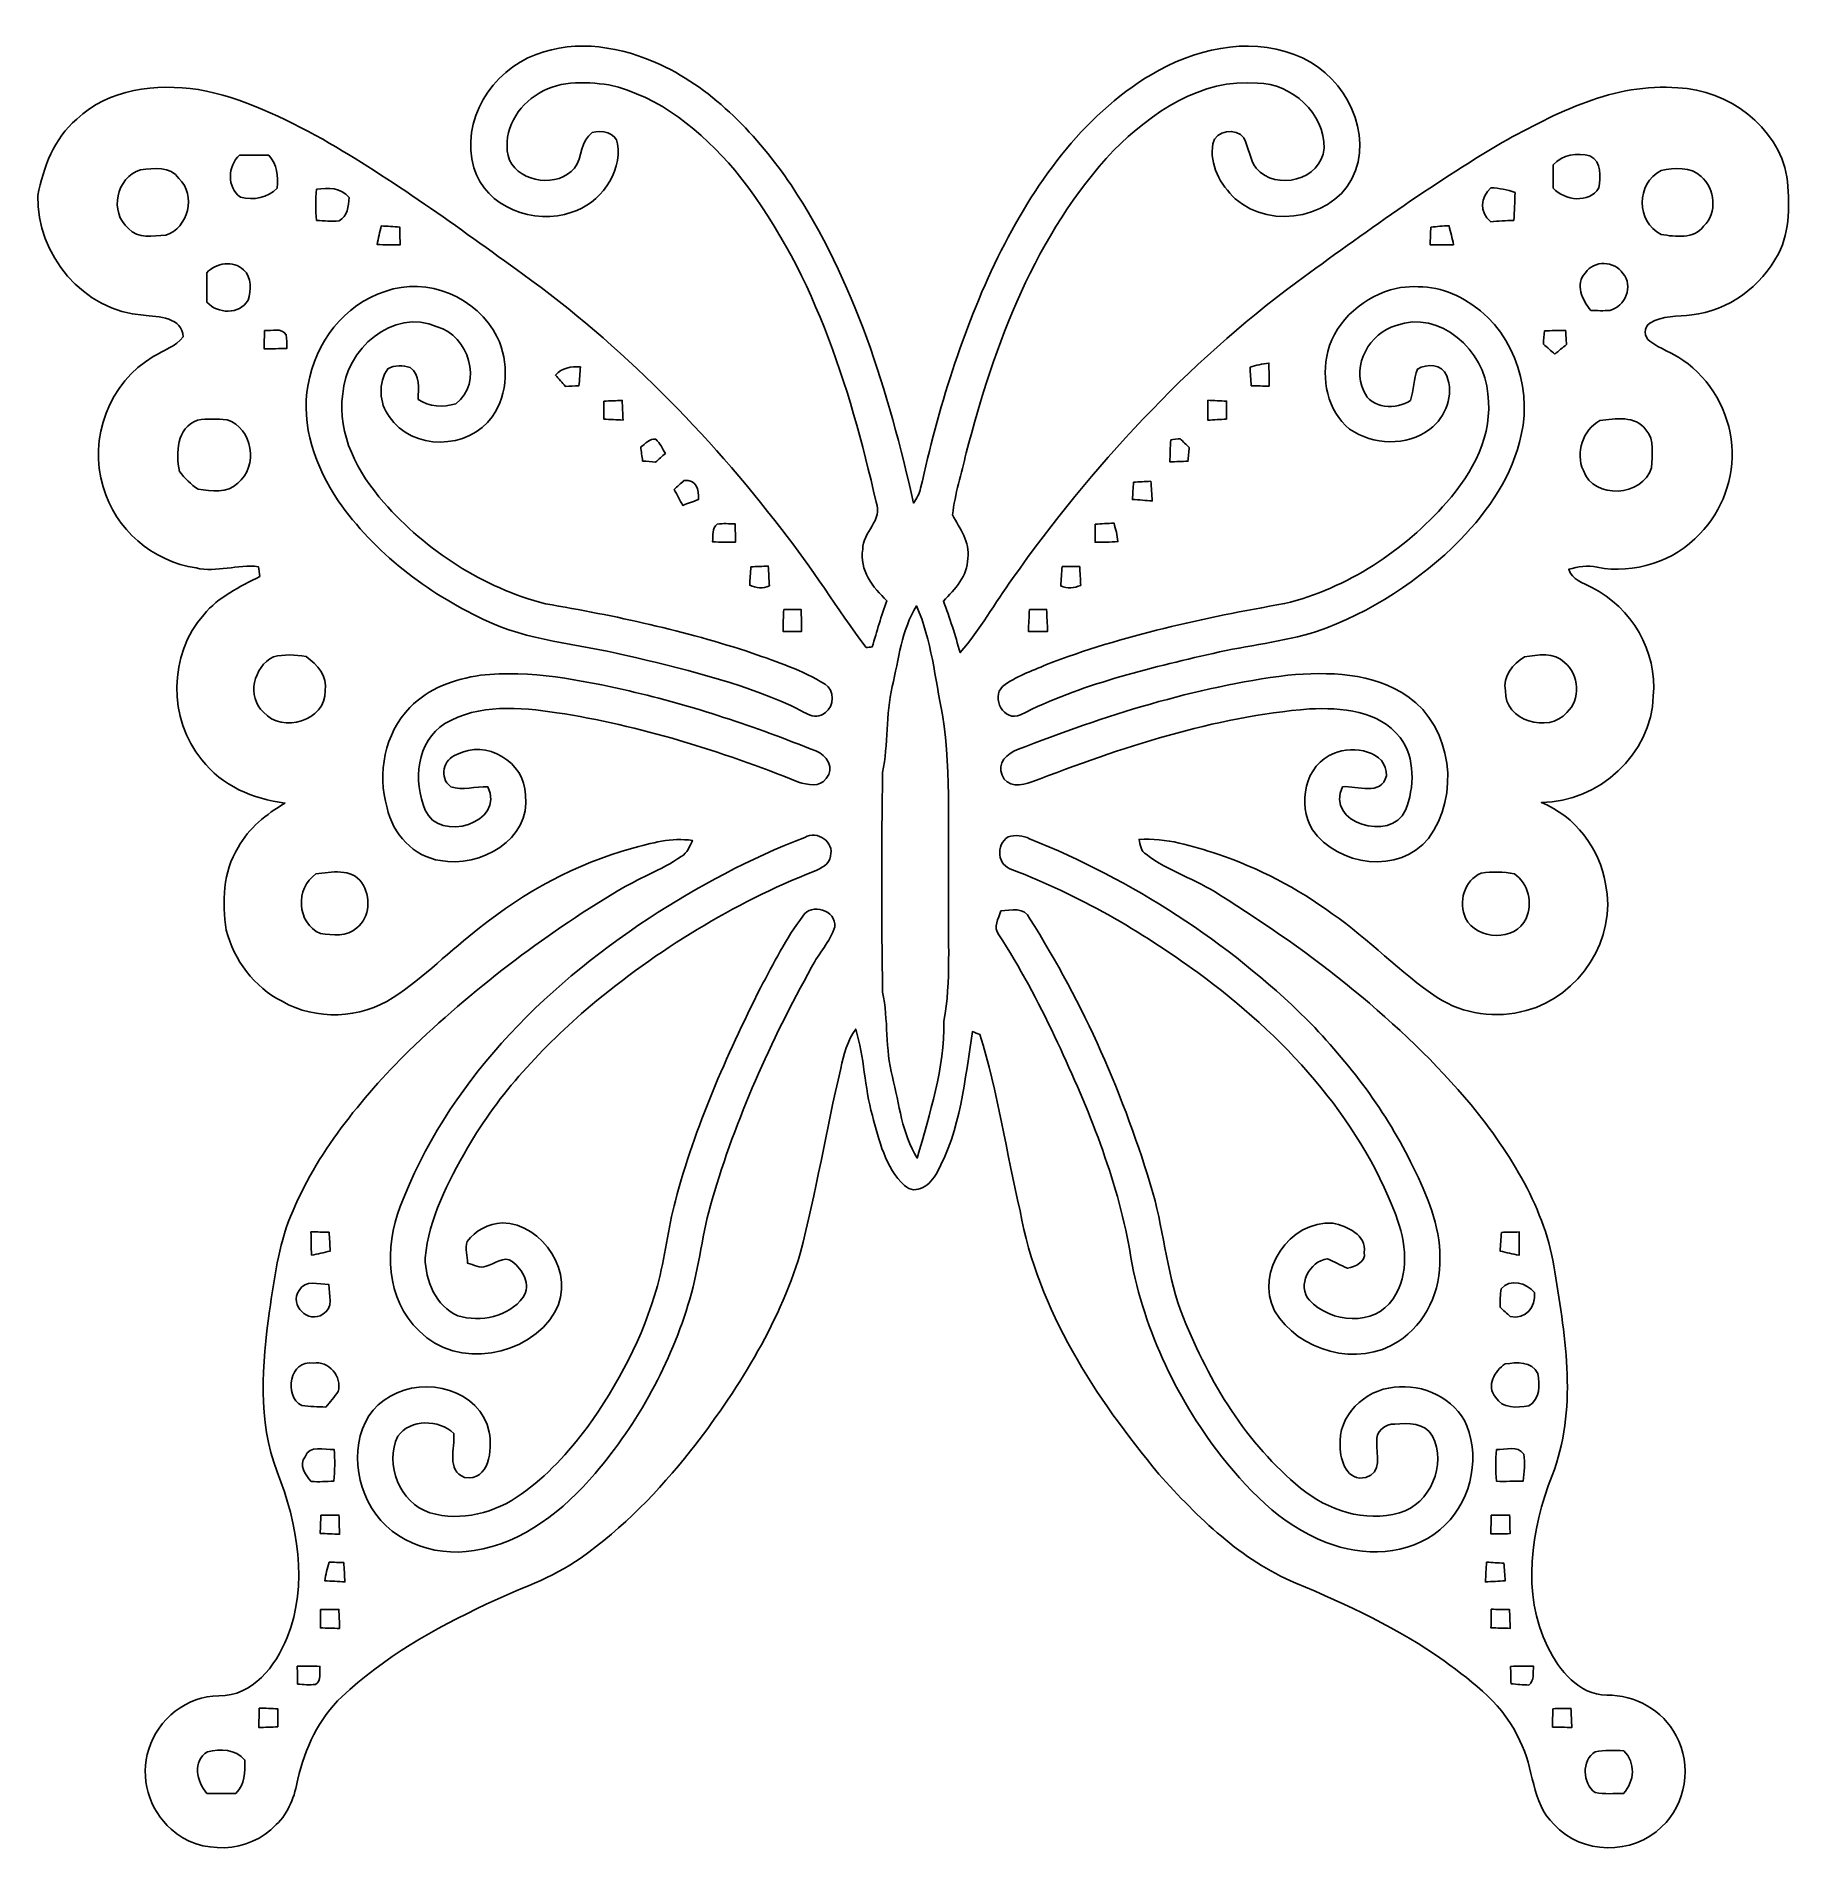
# Model space of a CAD drawing. Header units: centimetres. Extents: x -6.5 to 6.6, y -6.8 to 6.8.
import ezdxf

# ---------------------------------------------------------------- set-up
doc = ezdxf.new("R2010")
doc.units = ezdxf.units.CM
doc.header["$MEASUREMENT"] = 0
doc.layers.add('Camada 1', color=7, linetype='Continuous')

msp = doc.modelspace()

# ---------------------------------------------------------------- linework, layer by layer
at = {"layer": 'Camada 1', "color": 250}
for points, knots in [([(-2.81515, 6.6615), (-2.51388, 6.78003), (-2.17275, 6.71936), (-1.88701, 6.58671), (-1.88701, 6.58671), (-1.47849, 6.39444), (-1.16134, 6.05437), (-0.90945, 5.68678), (-0.90945, 5.68678), (-0.43461, 4.97275), (-0.18167, 4.13948), (0.00528, 3.31011), (0.00528, 3.31011), (0.02821, 3.34432), (0.0515, 3.37996), (0.05856, 3.42123), (0.05856, 3.42123), (0.1912, 4.01389), (0.36865, 4.59987), (0.6357, 5.14667), (0.6357, 5.14667), (0.90063, 5.68147), (1.25942, 6.20006), (1.78082, 6.51121), (1.78082, 6.51121), (2.0962, 6.6996), (2.4966, 6.79732), (2.85043, 6.6615), (2.85043, 6.6615), (3.18735, 6.5412), (3.43076, 6.14644), (3.3087, 5.79437), (3.3087, 5.79437), (3.18416, 5.44476), (2.67899, 5.3407), (2.41017, 5.58446), (2.41017, 5.58446), (2.29799, 5.68642), (2.21473, 5.83988), (2.24225, 5.99475), (2.24225, 5.99475), (2.26165, 6.0974), (2.41406, 6.11823), (2.47438, 6.03956), (2.47438, 6.03956), (2.51071, 5.96618), (2.51777, 5.8801), (2.56575, 5.81201), (2.56575, 5.81201), (2.71215, 5.63915), (3.05469, 5.72347), (3.0741, 5.96089), (3.0741, 5.96089), (3.07939, 6.22299), (2.83138, 6.44489), (2.57562, 6.44806), (2.57562, 6.44806), (2.15688, 6.48404), (1.78223, 6.22723), (1.50001, 5.94395), (1.50001, 5.94395), (0.9151, 5.32129), (0.61066, 4.49757), (0.39899, 3.6844), (0.39899, 3.6844), (0.36371, 3.5306), (0.31396, 3.37889), (0.29739, 3.22155), (0.29739, 3.22155), (0.3496, 3.11962), (0.42969, 3.01941), (0.41098, 2.89665), (0.41098, 2.89665), (0.41027, 2.76472), (0.31537, 2.66488), (0.22859, 2.57739), (0.22859, 2.57739), (0.27798, 2.4518), (0.31537, 2.32163), (0.35453, 2.19216), (0.35453, 2.19216), (0.502, 2.36431), (0.61312, 2.56292), (0.74541, 2.74601), (0.74541, 2.74601), (1.33984, 3.58315), (2.04364, 4.34974), (2.8709, 4.96181), (2.8709, 4.96181), (3.36973, 5.32623), (3.87139, 5.68959), (4.40407, 6.00392), (4.40407, 6.00392), (4.80589, 6.22547), (5.24369, 6.45371), (5.71746, 6.41208), (5.71746, 6.41208), (6.09282, 6.40009), (6.46289, 6.12598), (6.53274, 5.74815), (6.53274, 5.74815), (6.55072, 5.55554), (6.5599, 5.34846), (6.46818, 5.17136), (6.46818, 5.17136), (6.34083, 4.92901), (6.09528, 4.74698), (5.82083, 4.71557), (5.82083, 4.71557), (5.71534, 4.7057), (5.6028, 4.70992), (5.50827, 4.65525), (5.50827, 4.65525), (5.46099, 4.62738), (5.46381, 4.54871), (5.50757, 4.51908), (5.50757, 4.51908), (5.58446, 4.46298), (5.67619, 4.43194), (5.75486, 4.37832), (5.75486, 4.37832), (5.9637, 4.23438), (6.10129, 3.99379), (6.11964, 3.74085), (6.11964, 3.74085), (6.13903, 3.50026), (6.05119, 3.25191), (5.88115, 3.07974), (5.88115, 3.07974), (5.691, 2.87267), (5.38868, 2.77636), (5.11352, 2.82999), (5.11352, 2.82999), (5.0426, 2.84621), (4.97063, 2.8342), (4.9022, 2.81515), (4.9022, 2.81515), (4.92548, 2.73578), (5.01049, 2.71463), (5.07471, 2.67794), (5.07471, 2.67794), (5.37138, 2.53188), (5.56577, 2.19886), (5.53295, 1.86725), (5.53295, 1.86725), (5.52309, 1.4344), (5.12339, 1.07456), (4.69723, 1.07173), (4.69723, 1.07173), (4.94946, 0.97084), (5.13362, 0.73025), (5.17735, 0.46355), (5.17735, 0.46355), (5.26415, 0.05785), (4.98298, -0.37853), (4.58399, -0.4819), (4.58399, -0.4819), (4.36209, -0.54609), (4.11373, -0.51011), (3.91936, -0.38559), (3.91936, -0.38559), (3.64101, -0.19755), (3.40995, 0.05045), (3.13372, 0.24129), (3.13372, 0.24129), (2.87372, 0.43249), (2.58409, 0.58208), (2.27894, 0.68686), (2.27894, 0.68686), (2.08845, 0.74682), (1.89371, 0.81068), (1.69121, 0.79691), (1.69121, 0.79691), (1.70074, 0.756), (1.70249, 0.70767), (1.74449, 0.68509), (1.74449, 0.68509), (1.90994, 0.55597), (2.11771, 0.49954), (2.29129, 0.38276), (2.29129, 0.38276), (2.98591, -0.05045), (3.64348, -0.5602), (4.17371, -1.18745), (4.17371, -1.18745), (4.46687, -1.55151), (4.72934, -1.96391), (4.79848, -2.43487), (4.79848, -2.43487), (4.8789, -2.93546), (4.96922, -3.47062), (4.77697, -3.9571), (4.77697, -3.9571), (4.62068, -4.36104), (4.54589, -4.83763), (4.74627, -5.2398), (4.74627, -5.2398), (4.83129, -5.41231), (4.97521, -5.59647), (5.18583, -5.59788), (5.18583, -5.59788), (5.3975, -5.59611), (5.60634, -5.71112), (5.70371, -5.90125), (5.70371, -5.90125), (5.82471, -6.11893), (5.78026, -6.41419), (5.59576, -6.58283), (5.59576, -6.58283), (5.38409, -6.7952), (4.99463, -6.79167), (4.7939, -6.56519), (4.7939, -6.56519), (4.61751, -6.40186), (4.64502, -6.13974), (4.53602, -5.94006), (4.53602, -5.94006), (4.4256, -5.67867), (4.19311, -5.50474), (3.97157, -5.34246), (3.97157, -5.34246), (3.63007, -5.09905), (3.2466, -4.923), (2.86173, -4.76037), (2.86173, -4.76037), (2.45285, -4.58998), (2.13042, -4.27107), (1.83902, -3.94652), (1.83902, -3.94652), (1.36455, -3.37397), (0.93627, -2.72379), (0.80186, -1.97979), (0.80186, -1.97979), (0.69814, -1.54094), (0.63605, -1.09185), (0.50165, -0.66075), (0.50165, -0.66075), (0.48753, -0.65546), (0.45966, -0.64487), (0.44555, -0.63958), (0.44555, -0.63958), (0.3884, -0.9973), (0.35842, -1.37478), (0.1785, -1.6965), (0.1785, -1.6965), (0.13687, -1.78011), (0.0247, -1.87006), (-0.06208, -1.79), (-0.06208, -1.79), (-0.20742, -1.65522), (-0.25152, -1.45026), (-0.30232, -1.26646), (-0.30232, -1.26646), (-0.36159, -1.0548), (-0.36194, -0.83114), (-0.42615, -0.62123), (-0.42615, -0.62123), (-0.49072, -0.70696), (-0.51435, -0.8128), (-0.53903, -0.9151), (-0.53903, -0.9151), (-0.64593, -1.37512), (-0.72354, -1.8415), (-0.84067, -2.29904), (-0.84067, -2.29904), (-1.00682, -2.84127), (-1.3155, -3.32809), (-1.66051, -3.77331), (-1.66051, -3.77331), (-1.89793, -4.07175), (-2.16641, -4.35081), (-2.47931, -4.57129), (-2.47931, -4.57129), (-2.69487, -4.72756), (-2.95239, -4.80413), (-3.18947, -4.91949), (-3.18947, -4.91949), (-3.57575, -5.10187), (-3.95464, -5.31529), (-4.26685, -5.61057), (-4.26685, -5.61057), (-4.44005, -5.7732), (-4.54377, -5.99687), (-4.59493, -6.22618), (-4.59493, -6.22618), (-4.62033, -6.35034), (-4.66054, -6.47841), (-4.75826, -6.5659), (-4.75826, -6.5659), (-4.95547, -6.78215), (-5.32729, -6.79732), (-5.54214, -6.59977), (-5.54214, -6.59977), (-5.7083, -6.45478), (-5.77849, -6.21205), (-5.70934, -6.00216), (-5.70934, -6.00216), (-5.64232, -5.77639), (-5.42395, -5.60387), (-5.18617, -5.60246), (-5.18617, -5.60246), (-4.93253, -5.60846), (-4.76284, -5.3802), (-4.67535, -5.16854), (-4.67535, -5.16854), (-4.51555, -4.76885), (-4.59846, -4.31977), (-4.74944, -3.93064), (-4.74944, -3.93064), (-4.90007, -3.54646), (-4.85916, -3.1249), (-4.808, -2.72555), (-4.808, -2.72555), (-4.7699, -2.48813), (-4.7431, -2.24579), (-4.6503, -2.02177), (-4.6503, -2.02177), (-4.45876, -1.54586), (-4.12574, -1.1437), (-3.76695, -0.78351), (-3.76695, -0.78351), (-3.29423, -0.32985), (-2.77106, 0.07196), (-2.20944, 0.40957), (-2.20944, 0.40957), (-2.05422, 0.50446), (-1.87995, 0.56479), (-1.73036, 0.66922), (-1.73036, 0.66922), (-1.68592, 0.69532), (-1.66687, 0.744), (-1.64711, 0.7888), (-1.64711, 0.7888), (-1.80199, 0.81209), (-1.95438, 0.76941), (-2.10219, 0.72955), (-2.10219, 0.72955), (-2.5167, 0.61382), (-2.90159, 0.40428), (-3.23708, 0.13616), (-3.23708, 0.13616), (-3.45687, -0.03245), (-3.65054, -0.23318), (-3.88301, -0.38559), (-3.88301, -0.38559), (-4.12784, -0.54397), (-4.45947, -0.55845), (-4.71382, -0.41346), (-4.71382, -0.41346), (-4.92125, -0.30656), (-5.07293, -0.10512), (-5.13115, 0.11923), (-5.13115, 0.11923), (-5.15937, 0.32702), (-5.15902, 0.55457), (-5.04084, 0.73659), (-5.04084, 0.73659), (-4.96429, 0.88335), (-4.83022, 0.98424), (-4.69194, 1.06856), (-4.69194, 1.06856), (-4.92901, 1.09889), (-5.16466, 1.19627), (-5.31247, 1.39135), (-5.31247, 1.39135), (-5.56894, 1.69298), (-5.56153, 2.18086), (-5.29836, 2.4758), (-5.29836, 2.4758), (-5.18865, 2.60984), (-5.02954, 2.68427), (-4.8789, 2.76153), (-4.8789, 2.76153), (-4.88173, 2.77988), (-4.88738, 2.81622), (-4.8902, 2.83457), (-4.8902, 2.83457), (-5.04647, 2.85362), (-5.201, 2.78906), (-5.35622, 2.82504), (-5.35622, 2.82504), (-5.67901, 2.86985), (-5.96123, 3.11714), (-6.05048, 3.43041), (-6.05048, 3.43041), (-6.16444, 3.78919), (-6.00357, 4.21604), (-5.67584, 4.40407), (-5.67584, 4.40407), (-5.60069, 4.45169), (-5.50932, 4.47957), (-5.45324, 4.55224), (-5.45324, 4.55224), (-5.45358, 4.69652), (-5.64161, 4.705), (-5.74922, 4.71346), (-5.74922, 4.71346), (-6.19724, 4.73957), (-6.54967, 5.1696), (-6.53873, 5.6074), (-6.53873, 5.6074), (-6.49887, 5.81942), (-6.41667, 6.03496), (-6.24804, 6.17819), (-6.24804, 6.17819), (-6.01027, 6.40891), (-5.65396, 6.44525), (-5.34034, 6.40079), (-5.34034, 6.40079), (-5.00873, 6.34012), (-4.70322, 6.18912), (-4.41006, 6.02826), (-4.41006, 6.02826), (-3.88866, 5.72876), (-3.40184, 5.3735), (-2.91535, 5.02108), (-2.91535, 5.02108), (-2.17735, 4.48839), (-1.53282, 3.83329), (-0.98, 3.11221), (-0.98, 3.11221), (-0.75282, 2.82999), (-0.56727, 2.51741), (-0.34819, 2.2299), (-0.34819, 2.2299), (-0.33725, 2.23131), (-0.31503, 2.23378), (-0.30409, 2.23519), (-0.30409, 2.23519), (-0.26634, 2.34984), (-0.23883, 2.46768), (-0.19297, 2.57986), (-0.19297, 2.57986), (-0.29986, 2.67828), (-0.4004, 2.80952), (-0.37394, 2.96474), (-0.37394, 2.96474), (-0.37606, 3.09386), (-0.22014, 3.18347), (-0.27374, 3.31611), (-0.27374, 3.31611), (-0.47483, 4.19381), (-0.75352, 5.08847), (-1.33103, 5.7972), (-1.33103, 5.7972), (-1.57833, 6.08682), (-1.89089, 6.35), (-2.27083, 6.43466), (-2.27083, 6.43466), (-2.45568, 6.46112), (-2.66488, 6.46923), (-2.82327, 6.35316), (-2.82327, 6.35316), (-2.97744, 6.25228), (-3.07445, 6.05472), (-3.01519, 5.87304), (-3.01519, 5.87304), (-2.9284, 5.70123), (-2.65219, 5.66561), (-2.5273, 5.81342), (-2.5273, 5.81342), (-2.46803, 5.89421), (-2.48496, 6.01768), (-2.39572, 6.078), (-2.39572, 6.078), (-2.3248, 6.10059), (-2.22037, 6.08047), (-2.20591, 5.99546), (-2.20591, 5.99546), (-2.17416, 5.77144), (-2.33856, 5.54989), (-2.54881, 5.48252), (-2.54881, 5.48252), (-2.82609, 5.38302), (-3.19263, 5.51921), (-3.28012, 5.81554), (-3.28012, 5.81554), (-3.38384, 6.16444), (-3.14607, 6.54261), (-2.81515, 6.6615)], [0, 0, 0, 0, 0.00826446, 0.00826446, 0.00826446, 0.00826446, 0.01652893, 0.01652893, 0.01652893, 0.01652893, 0.02479339, 0.02479339, 0.02479339, 0.02479339, 0.03305785, 0.03305785, 0.03305785, 0.03305785, 0.04132231, 0.04132231, 0.04132231, 0.04132231, 0.04958678, 0.04958678, 0.04958678, 0.04958678, 0.05785124, 0.05785124, 0.05785124, 0.05785124, 0.0661157, 0.0661157, 0.0661157, 0.0661157, 0.07438017, 0.07438017, 0.07438017, 0.07438017, 0.08264463, 0.08264463, 0.08264463, 0.08264463, 0.09090909, 0.09090909, 0.09090909, 0.09090909, 0.09917355, 0.09917355, 0.09917355, 0.09917355, 0.10743802, 0.10743802, 0.10743802, 0.10743802, 0.11570248, 0.11570248, 0.11570248, 0.11570248, 0.12396694, 0.12396694, 0.12396694, 0.12396694, 0.1322314, 0.1322314, 0.1322314, 0.1322314, 0.14049587, 0.14049587, 0.14049587, 0.14049587, 0.14876033, 0.14876033, 0.14876033, 0.14876033, 0.15702479, 0.15702479, 0.15702479, 0.15702479, 0.16528926, 0.16528926, 0.16528926, 0.16528926, 0.17355372, 0.17355372, 0.17355372, 0.17355372, 0.18181818, 0.18181818, 0.18181818, 0.18181818, 0.19008264, 0.19008264, 0.19008264, 0.19008264, 0.19834711, 0.19834711, 0.19834711, 0.19834711, 0.20661157, 0.20661157, 0.20661157, 0.20661157, 0.21487603, 0.21487603, 0.21487603, 0.21487603, 0.2231405, 0.2231405, 0.2231405, 0.2231405, 0.23140496, 0.23140496, 0.23140496, 0.23140496, 0.23966942, 0.23966942, 0.23966942, 0.23966942, 0.24793388, 0.24793388, 0.24793388, 0.24793388, 0.25619835, 0.25619835, 0.25619835, 0.25619835, 0.26446281, 0.26446281, 0.26446281, 0.26446281, 0.27272727, 0.27272727, 0.27272727, 0.27272727, 0.28099174, 0.28099174, 0.28099174, 0.28099174, 0.2892562, 0.2892562, 0.2892562, 0.2892562, 0.29752066, 0.29752066, 0.29752066, 0.29752066, 0.30578512, 0.30578512, 0.30578512, 0.30578512, 0.31404959, 0.31404959, 0.31404959, 0.31404959, 0.32231405, 0.32231405, 0.32231405, 0.32231405, 0.33057851, 0.33057851, 0.33057851, 0.33057851, 0.33884298, 0.33884298, 0.33884298, 0.33884298, 0.34710744, 0.34710744, 0.34710744, 0.34710744, 0.3553719, 0.3553719, 0.3553719, 0.3553719, 0.36363636, 0.36363636, 0.36363636, 0.36363636, 0.37190083, 0.37190083, 0.37190083, 0.37190083, 0.38016529, 0.38016529, 0.38016529, 0.38016529, 0.38842975, 0.38842975, 0.38842975, 0.38842975, 0.39669421, 0.39669421, 0.39669421, 0.39669421, 0.40495868, 0.40495868, 0.40495868, 0.40495868, 0.41322314, 0.41322314, 0.41322314, 0.41322314, 0.4214876, 0.4214876, 0.4214876, 0.4214876, 0.42975207, 0.42975207, 0.42975207, 0.42975207, 0.43801653, 0.43801653, 0.43801653, 0.43801653, 0.44628099, 0.44628099, 0.44628099, 0.44628099, 0.45454545, 0.45454545, 0.45454545, 0.45454545, 0.46280992, 0.46280992, 0.46280992, 0.46280992, 0.47107438, 0.47107438, 0.47107438, 0.47107438, 0.47933884, 0.47933884, 0.47933884, 0.47933884, 0.48760331, 0.48760331, 0.48760331, 0.48760331, 0.49586777, 0.49586777, 0.49586777, 0.49586777, 0.50413223, 0.50413223, 0.50413223, 0.50413223, 0.51239669, 0.51239669, 0.51239669, 0.51239669, 0.52066116, 0.52066116, 0.52066116, 0.52066116, 0.52892562, 0.52892562, 0.52892562, 0.52892562, 0.53719008, 0.53719008, 0.53719008, 0.53719008, 0.54545455, 0.54545455, 0.54545455, 0.54545455, 0.55371901, 0.55371901, 0.55371901, 0.55371901, 0.56198347, 0.56198347, 0.56198347, 0.56198347, 0.57024793, 0.57024793, 0.57024793, 0.57024793, 0.5785124, 0.5785124, 0.5785124, 0.5785124, 0.58677686, 0.58677686, 0.58677686, 0.58677686, 0.59504132, 0.59504132, 0.59504132, 0.59504132, 0.60330579, 0.60330579, 0.60330579, 0.60330579, 0.61157025, 0.61157025, 0.61157025, 0.61157025, 0.61983471, 0.61983471, 0.61983471, 0.61983471, 0.62809917, 0.62809917, 0.62809917, 0.62809917, 0.63636364, 0.63636364, 0.63636364, 0.63636364, 0.6446281, 0.6446281, 0.6446281, 0.6446281, 0.65289256, 0.65289256, 0.65289256, 0.65289256, 0.66115702, 0.66115702, 0.66115702, 0.66115702, 0.66942149, 0.66942149, 0.66942149, 0.66942149, 0.67768595, 0.67768595, 0.67768595, 0.67768595, 0.68595041, 0.68595041, 0.68595041, 0.68595041, 0.69421488, 0.69421488, 0.69421488, 0.69421488, 0.70247934, 0.70247934, 0.70247934, 0.70247934, 0.7107438, 0.7107438, 0.7107438, 0.7107438, 0.71900826, 0.71900826, 0.71900826, 0.71900826, 0.72727273, 0.72727273, 0.72727273, 0.72727273, 0.73553719, 0.73553719, 0.73553719, 0.73553719, 0.74380165, 0.74380165, 0.74380165, 0.74380165, 0.75206612, 0.75206612, 0.75206612, 0.75206612, 0.76033058, 0.76033058, 0.76033058, 0.76033058, 0.76859504, 0.76859504, 0.76859504, 0.76859504, 0.7768595, 0.7768595, 0.7768595, 0.7768595, 0.78512397, 0.78512397, 0.78512397, 0.78512397, 0.79338843, 0.79338843, 0.79338843, 0.79338843, 0.80165289, 0.80165289, 0.80165289, 0.80165289, 0.80991736, 0.80991736, 0.80991736, 0.80991736, 0.81818182, 0.81818182, 0.81818182, 0.81818182, 0.82644628, 0.82644628, 0.82644628, 0.82644628, 0.83471074, 0.83471074, 0.83471074, 0.83471074, 0.84297521, 0.84297521, 0.84297521, 0.84297521, 0.85123967, 0.85123967, 0.85123967, 0.85123967, 0.85950413, 0.85950413, 0.85950413, 0.85950413, 0.8677686, 0.8677686, 0.8677686, 0.8677686, 0.87603306, 0.87603306, 0.87603306, 0.87603306, 0.88429752, 0.88429752, 0.88429752, 0.88429752, 0.89256198, 0.89256198, 0.89256198, 0.89256198, 0.90082645, 0.90082645, 0.90082645, 0.90082645, 0.90909091, 0.90909091, 0.90909091, 0.90909091, 0.91735537, 0.91735537, 0.91735537, 0.91735537, 0.92561983, 0.92561983, 0.92561983, 0.92561983, 0.9338843, 0.9338843, 0.9338843, 0.9338843, 0.94214876, 0.94214876, 0.94214876, 0.94214876, 0.95041322, 0.95041322, 0.95041322, 0.95041322, 0.95867769, 0.95867769, 0.95867769, 0.95867769, 0.96694215, 0.96694215, 0.96694215, 0.96694215, 0.97520661, 0.97520661, 0.97520661, 0.97520661, 0.98347107, 0.98347107, 0.98347107, 0.98347107, 1, 1, 1, 1]), ([(-5.03132, 5.91078), (-5.03132, 5.91078), (-5.03132, 5.91078), (-5.03132, 5.91078), (-5.03132, 5.91078), (-5.11986, 5.8286), (-5.12762, 5.67055), (-5.02532, 5.59576), (-5.02532, 5.59576), (-4.92583, 5.57318), (-4.82177, 5.58694), (-4.74909, 5.66384), (-4.74909, 5.66384), (-4.74098, 5.75203), (-4.75121, 5.84093), (-4.81329, 5.90868), (-4.81329, 5.90868), (-4.88597, 5.90902), (-4.95864, 5.90973), (-5.03132, 5.91078)], [0, 0, 0, 0, 0.16666667, 0.16666667, 0.16666667, 0.16666667, 0.33333333, 0.33333333, 0.33333333, 0.33333333, 0.5, 0.5, 0.5, 0.5, 0.66666667, 0.66666667, 0.66666667, 0.66666667, 1, 1, 1, 1]), ([(4.78472, 5.83742), (4.78472, 5.83742), (4.78472, 5.83742), (4.78472, 5.83742), (4.78472, 5.83742), (4.78579, 5.77919), (4.78613, 5.72099), (4.78542, 5.66278), (4.78542, 5.66278), (4.87257, 5.57142), (5.05354, 5.5446), (5.12692, 5.66525), (5.12692, 5.66525), (5.13927, 5.74886), (5.1509, 5.85927), (5.0606, 5.90408), (5.0606, 5.90408), (4.96217, 5.92842), (4.85634, 5.91431), (4.78472, 5.83742)], [0, 0, 0, 0, 0.16666667, 0.16666667, 0.16666667, 0.16666667, 0.33333333, 0.33333333, 0.33333333, 0.33333333, 0.5, 0.5, 0.5, 0.5, 0.66666667, 0.66666667, 0.66666667, 0.66666667, 1, 1, 1, 1]), ([(-5.77037, 5.80073), (-5.77037, 5.80073), (-5.77037, 5.80073), (-5.77037, 5.80073), (-5.77037, 5.80073), (-5.95383, 5.74604), (-6.00709, 5.48323), (-5.86105, 5.36151), (-5.86105, 5.36151), (-5.79154, 5.28179), (-5.67619, 5.30647), (-5.58305, 5.31106), (-5.58305, 5.31106), (-5.41655, 5.36504), (-5.35094, 5.61057), (-5.48498, 5.73439), (-5.48498, 5.73439), (-5.54708, 5.8307), (-5.67336, 5.80918), (-5.77037, 5.80073)], [0, 0, 0, 0, 0.16666667, 0.16666667, 0.16666667, 0.16666667, 0.33333333, 0.33333333, 0.33333333, 0.33333333, 0.5, 0.5, 0.5, 0.5, 0.66666667, 0.66666667, 0.66666667, 0.66666667, 1, 1, 1, 1]), ([(5.59293, 5.79542), (5.59293, 5.79542), (5.59293, 5.79542), (5.59293, 5.79542), (5.59293, 5.79542), (5.40385, 5.69877), (5.40385, 5.41231), (5.59293, 5.31636), (5.59293, 5.31636), (5.69948, 5.30153), (5.83671, 5.27931), (5.90973, 5.37915), (5.90973, 5.37915), (6.0138, 5.47758), (5.99722, 5.65962), (5.89104, 5.74993), (5.89104, 5.74993), (5.81413, 5.82999), (5.691, 5.81166), (5.59293, 5.79542)], [0, 0, 0, 0, 0.16666667, 0.16666667, 0.16666667, 0.16666667, 0.33333333, 0.33333333, 0.33333333, 0.33333333, 0.5, 0.5, 0.5, 0.5, 0.66666667, 0.66666667, 0.66666667, 0.66666667, 1, 1, 1, 1]), ([(-4.45628, 5.65502), (-4.45628, 5.65502), (-4.45628, 5.65502), (-4.45628, 5.65502), (-4.45628, 5.65502), (-4.46439, 5.57742), (-4.46405, 5.49945), (-4.45593, 5.42183), (-4.45593, 5.42183), (-4.39985, 5.41901), (-4.3434, 5.41372), (-4.28695, 5.41867), (-4.28695, 5.41867), (-4.22485, 5.45535), (-4.21534, 5.52696), (-4.21252, 5.59223), (-4.21252, 5.59223), (-4.27248, 5.67019), (-4.36774, 5.66632), (-4.45628, 5.65502)], [0, 0, 0, 0, 0.16666667, 0.16666667, 0.16666667, 0.16666667, 0.33333333, 0.33333333, 0.33333333, 0.33333333, 0.5, 0.5, 0.5, 0.5, 0.66666667, 0.66666667, 0.66666667, 0.66666667, 1, 1, 1, 1]), ([(4.32047, 5.66632), (4.32047, 5.66632), (4.32047, 5.66632), (4.32047, 5.66632), (4.32047, 5.66632), (4.23932, 5.59647), (4.23333, 5.48216), (4.31835, 5.41231), (4.31835, 5.41231), (4.37549, 5.41655), (4.43335, 5.41972), (4.49121, 5.42254), (4.49121, 5.42254), (4.49579, 5.49168), (4.49862, 5.56083), (4.50074, 5.62997), (4.50074, 5.62997), (4.44287, 5.65221), (4.38185, 5.66208), (4.32047, 5.66632)], [0, 0, 0, 0, 0.16666667, 0.16666667, 0.16666667, 0.16666667, 0.33333333, 0.33333333, 0.33333333, 0.33333333, 0.5, 0.5, 0.5, 0.5, 0.66666667, 0.66666667, 0.66666667, 0.66666667, 1, 1, 1, 1]), ([(-3.97191, 5.38056), (-3.97191, 5.38056), (-3.97191, 5.38056), (-3.97191, 5.38056), (-3.97191, 5.38056), (-3.98322, 5.33471), (-3.99486, 5.28884), (-4.00368, 5.24228), (-4.00368, 5.24228), (-3.94652, 5.2398), (-3.88937, 5.23875), (-3.83187, 5.23909), (-3.83187, 5.23909), (-3.83222, 5.28355), (-3.83292, 5.32835), (-3.83363, 5.37279), (-3.83363, 5.37279), (-3.87984, 5.37598), (-3.9257, 5.37845), (-3.97191, 5.38056)], [0, 0, 0, 0, 0.16666667, 0.16666667, 0.16666667, 0.16666667, 0.33333333, 0.33333333, 0.33333333, 0.33333333, 0.5, 0.5, 0.5, 0.5, 0.66666667, 0.66666667, 0.66666667, 0.66666667, 1, 1, 1, 1]), ([(3.87139, 5.37209), (3.87139, 5.37209), (3.87139, 5.37209), (3.87139, 5.37209), (3.87139, 5.37209), (3.86927, 5.32799), (3.86749, 5.28389), (3.86608, 5.2398), (3.86608, 5.2398), (3.92394, 5.23909), (3.98215, 5.23909), (4.04035, 5.24087), (4.04035, 5.24087), (4.03153, 5.28884), (4.0199, 5.33576), (4.00719, 5.38268), (4.00719, 5.38268), (3.96168, 5.37986), (3.91653, 5.37632), (3.87139, 5.37209)], [0, 0, 0, 0, 0.16666667, 0.16666667, 0.16666667, 0.16666667, 0.33333333, 0.33333333, 0.33333333, 0.33333333, 0.5, 0.5, 0.5, 0.5, 0.66666667, 0.66666667, 0.66666667, 0.66666667, 1, 1, 1, 1]), ([(-5.27685, 5.03096), (-5.27685, 5.03096), (-5.27685, 5.03096), (-5.27685, 5.03096), (-5.27685, 5.03096), (-5.27614, 4.95757), (-5.27578, 4.88421), (-5.27578, 4.81047), (-5.27578, 4.81047), (-5.1943, 4.72334), (-5.03307, 4.71487), (-4.9678, 4.82599), (-4.9678, 4.82599), (-4.947, 4.89973), (-4.93676, 4.99709), (-5.00133, 5.05283), (-5.00133, 5.05283), (-5.07894, 5.12726), (-5.20664, 5.10504), (-5.27685, 5.03096)], [0, 0, 0, 0, 0.16666667, 0.16666667, 0.16666667, 0.16666667, 0.33333333, 0.33333333, 0.33333333, 0.33333333, 0.5, 0.5, 0.5, 0.5, 0.66666667, 0.66666667, 0.66666667, 0.66666667, 1, 1, 1, 1]), ([(5.02603, 5.0299), (5.02603, 5.0299), (5.02603, 5.0299), (5.02603, 5.0299), (5.02603, 5.0299), (4.94558, 4.947), (5.00415, 4.82353), (5.0673, 4.74873), (5.0673, 4.74873), (5.11422, 4.74802), (5.16183, 4.74591), (5.20912, 4.7498), (5.20912, 4.7498), (5.3227, 4.77519), (5.38973, 4.9336), (5.30577, 5.02532), (5.30577, 5.02532), (5.24474, 5.12163), (5.08847, 5.12726), (5.02603, 5.0299)], [0, 0, 0, 0, 0.16666667, 0.16666667, 0.16666667, 0.16666667, 0.33333333, 0.33333333, 0.33333333, 0.33333333, 0.5, 0.5, 0.5, 0.5, 0.66666667, 0.66666667, 0.66666667, 0.66666667, 1, 1, 1, 1]), ([(-3.9437, 4.89126), (-3.9437, 4.89126), (-3.9437, 4.89126), (-3.9437, 4.89126), (-3.9437, 4.89126), (-4.2485, 4.7939), (-4.46617, 4.50639), (-4.51872, 4.19629), (-4.51872, 4.19629), (-4.57588, 3.88972), (-4.46369, 3.57857), (-4.29331, 3.32668), (-4.29331, 3.32668), (-4.02378, 2.93722), (-3.6329, 2.6423), (-3.20781, 2.44016), (-3.20781, 2.44016), (-2.87725, 2.27858), (-2.50437, 2.25848), (-2.15159, 2.17311), (-2.15159, 2.17311), (-1.73143, 2.07539), (-1.30739, 1.9745), (-0.91263, 1.7967), (-0.91263, 1.7967), (-0.83114, 1.76671), (-0.738, 1.67075), (-0.65369, 1.74412), (-0.65369, 1.74412), (-0.58878, 1.78717), (-0.58103, 1.91664), (-0.6558, 1.95545), (-0.6558, 1.95545), (-0.82337, 2.06092), (-1.01389, 2.12302), (-1.19944, 2.18934), (-1.19944, 2.18934), (-1.7032, 2.35513), (-2.22284, 2.46909), (-2.7453, 2.55693), (-2.7453, 2.55693), (-3.21239, 2.67794), (-3.63573, 2.95346), (-3.95357, 3.3147), (-3.95357, 3.3147), (-4.14725, 3.53589), (-4.30354, 3.82198), (-4.26013, 4.12574), (-4.26013, 4.12574), (-4.24039, 4.45381), (-3.88513, 4.77448), (-3.55564, 4.62808), (-3.55564, 4.62808), (-3.32176, 4.56282), (-3.20569, 4.20792), (-3.41558, 4.0527), (-3.41558, 4.0527), (-3.50801, 4.02307), (-3.61526, 4.0266), (-3.69675, 4.08445), (-3.69675, 4.08445), (-3.69675, 4.16524), (-3.67805, 4.26931), (-3.75567, 4.32293), (-3.75567, 4.32293), (-3.81034, 4.34199), (-3.87244, 4.34162), (-3.9243, 4.31341), (-3.9243, 4.31341), (-3.99661, 4.20792), (-3.9885, 4.05799), (-3.91337, 3.95605), (-3.91337, 3.95605), (-3.74543, 3.69817), (-3.3154, 3.70699), (-3.14325, 3.95534), (-3.14325, 3.95534), (-3.0219, 4.12715), (-3.018, 4.36386), (-3.10515, 4.55083), (-3.10515, 4.55083), (-3.25366, 4.84786), (-3.62937, 5.00661), (-3.9437, 4.89126)], [0, 0, 0, 0, 0.04545455, 0.04545455, 0.04545455, 0.04545455, 0.09090909, 0.09090909, 0.09090909, 0.09090909, 0.13636364, 0.13636364, 0.13636364, 0.13636364, 0.18181818, 0.18181818, 0.18181818, 0.18181818, 0.22727273, 0.22727273, 0.22727273, 0.22727273, 0.27272727, 0.27272727, 0.27272727, 0.27272727, 0.31818182, 0.31818182, 0.31818182, 0.31818182, 0.36363636, 0.36363636, 0.36363636, 0.36363636, 0.40909091, 0.40909091, 0.40909091, 0.40909091, 0.45454545, 0.45454545, 0.45454545, 0.45454545, 0.5, 0.5, 0.5, 0.5, 0.54545455, 0.54545455, 0.54545455, 0.54545455, 0.59090909, 0.59090909, 0.59090909, 0.59090909, 0.63636364, 0.63636364, 0.63636364, 0.63636364, 0.68181818, 0.68181818, 0.68181818, 0.68181818, 0.72727273, 0.72727273, 0.72727273, 0.72727273, 0.77272727, 0.77272727, 0.77272727, 0.77272727, 0.81818182, 0.81818182, 0.81818182, 0.81818182, 0.86363636, 0.86363636, 0.86363636, 0.86363636, 0.90909091, 0.90909091, 0.90909091, 0.90909091, 1, 1, 1, 1]), ([(3.6128, 4.91455), (3.6128, 4.91455), (3.6128, 4.91455), (3.6128, 4.91455), (3.6128, 4.91455), (3.37889, 4.85775), (3.1623, 4.68171), (3.10198, 4.44253), (3.10198, 4.44253), (3.05082, 4.24039), (3.09562, 3.99837), (3.2646, 3.86326), (3.2646, 3.86326), (3.43923, 3.74015), (3.69076, 3.73274), (3.86467, 3.86186), (3.86467, 3.86186), (3.98285, 3.95181), (4.04707, 4.12009), (3.98992, 4.2612), (3.98992, 4.2612), (3.95534, 4.35081), (3.84281, 4.35186), (3.77084, 4.31165), (3.77084, 4.31165), (3.74227, 4.2365), (3.74261, 4.1543), (3.72039, 4.0774), (3.72039, 4.0774), (3.61631, 4.00543), (3.42299, 4.01284), (3.37078, 4.14689), (3.37078, 4.14689), (3.27766, 4.33987), (3.41347, 4.58116), (3.61244, 4.6369), (3.61244, 4.6369), (3.9377, 4.75967), (4.27672, 4.44641), (4.29612, 4.12574), (4.29612, 4.12574), (4.34057, 3.82164), (4.18287, 3.53554), (3.98921, 3.31435), (3.98921, 3.31435), (3.67064, 2.9538), (3.24767, 2.67334), (2.77777, 2.55834), (2.77777, 2.55834), (2.17452, 2.45285), (1.57198, 2.32233), (0.99835, 2.1029), (0.99835, 2.1029), (0.88723, 2.05387), (0.7687, 2.014), (0.67132, 1.93957), (0.67132, 1.93957), (0.58103, 1.85561), (0.68297, 1.66863), (0.80362, 1.72755), (0.80362, 1.72755), (1.25623, 1.95545), (1.75294, 2.07432), (2.24437, 2.18651), (2.24437, 2.18651), (2.50084, 2.24613), (2.76542, 2.27117), (3.0173, 2.3502), (3.0173, 2.3502), (3.42229, 2.49025), (3.78882, 2.73227), (4.09117, 3.03459), (4.09117, 3.03459), (4.30247, 3.25472), (4.4838, 3.5179), (4.54695, 3.82093), (4.54695, 3.82093), (4.63267, 4.19981), (4.46792, 4.6362), (4.12221, 4.82847), (4.12221, 4.82847), (3.97157, 4.92337), (3.786, 4.94454), (3.6128, 4.91455)], [0, 0, 0, 0, 0.04545455, 0.04545455, 0.04545455, 0.04545455, 0.09090909, 0.09090909, 0.09090909, 0.09090909, 0.13636364, 0.13636364, 0.13636364, 0.13636364, 0.18181818, 0.18181818, 0.18181818, 0.18181818, 0.22727273, 0.22727273, 0.22727273, 0.22727273, 0.27272727, 0.27272727, 0.27272727, 0.27272727, 0.31818182, 0.31818182, 0.31818182, 0.31818182, 0.36363636, 0.36363636, 0.36363636, 0.36363636, 0.40909091, 0.40909091, 0.40909091, 0.40909091, 0.45454545, 0.45454545, 0.45454545, 0.45454545, 0.5, 0.5, 0.5, 0.5, 0.54545455, 0.54545455, 0.54545455, 0.54545455, 0.59090909, 0.59090909, 0.59090909, 0.59090909, 0.63636364, 0.63636364, 0.63636364, 0.63636364, 0.68181818, 0.68181818, 0.68181818, 0.68181818, 0.72727273, 0.72727273, 0.72727273, 0.72727273, 0.77272727, 0.77272727, 0.77272727, 0.77272727, 0.81818182, 0.81818182, 0.81818182, 0.81818182, 0.86363636, 0.86363636, 0.86363636, 0.86363636, 0.90909091, 0.90909091, 0.90909091, 0.90909091, 1, 1, 1, 1]), ([(-4.84433, 4.59987), (-4.84433, 4.59987), (-4.84433, 4.59987), (-4.84433, 4.59987), (-4.84433, 4.59987), (-4.84575, 4.55436), (-4.84716, 4.50849), (-4.84823, 4.46263), (-4.84823, 4.46263), (-4.79142, 4.46263), (-4.73428, 4.46369), (-4.67747, 4.46617), (-4.67747, 4.46617), (-4.67783, 4.50003), (-4.67995, 4.53319), (-4.68312, 4.56671), (-4.68312, 4.56671), (-4.71557, 4.62526), (-4.79071, 4.59351), (-4.84433, 4.59987)], [0, 0, 0, 0, 0.16666667, 0.16666667, 0.16666667, 0.16666667, 0.33333333, 0.33333333, 0.33333333, 0.33333333, 0.5, 0.5, 0.5, 0.5, 0.66666667, 0.66666667, 0.66666667, 0.66666667, 1, 1, 1, 1]), ([(4.71945, 4.59705), (4.71945, 4.59705), (4.71945, 4.59705), (4.71945, 4.59705), (4.71945, 4.59705), (4.71699, 4.56388), (4.71487, 4.53073), (4.71275, 4.49757), (4.71275, 4.49757), (4.74098, 4.47286), (4.76919, 4.44816), (4.79743, 4.42312), (4.79743, 4.42312), (4.82669, 4.44712), (4.85598, 4.47111), (4.88562, 4.49509), (4.88562, 4.49509), (4.8828, 4.53002), (4.88032, 4.56459), (4.8782, 4.59951), (4.8782, 4.59951), (4.82528, 4.59987), (4.77237, 4.5988), (4.71945, 4.59705)], [0, 0, 0, 0, 0.14285714, 0.14285714, 0.14285714, 0.14285714, 0.28571429, 0.28571429, 0.28571429, 0.28571429, 0.42857143, 0.42857143, 0.42857143, 0.42857143, 0.57142857, 0.57142857, 0.57142857, 0.57142857, 0.71428571, 0.71428571, 0.71428571, 0.71428571, 1, 1, 1, 1]), ([(2.51989, 4.32469), (2.51989, 4.32469), (2.51989, 4.32469), (2.51989, 4.32469), (2.51989, 4.32469), (2.5227, 4.27884), (2.52589, 4.23262), (2.52976, 4.18677), (2.52976, 4.18677), (2.57386, 4.18535), (2.61761, 4.18429), (2.66206, 4.18358), (2.66206, 4.18358), (2.66276, 4.24074), (2.66242, 4.29823), (2.66064, 4.35539), (2.66064, 4.35539), (2.61231, 4.35081), (2.56575, 4.33846), (2.51989, 4.32469)], [0, 0, 0, 0, 0.16666667, 0.16666667, 0.16666667, 0.16666667, 0.33333333, 0.33333333, 0.33333333, 0.33333333, 0.5, 0.5, 0.5, 0.5, 0.66666667, 0.66666667, 0.66666667, 0.66666667, 1, 1, 1, 1]), ([(-2.67088, 4.26685), (-2.67088, 4.26685), (-2.67088, 4.26685), (-2.67088, 4.26685), (-2.67088, 4.26685), (-2.64583, 4.23862), (-2.62113, 4.21004), (-2.59608, 4.18182), (-2.59608, 4.18182), (-2.56222, 4.18358), (-2.52871, 4.18535), (-2.49485, 4.18711), (-2.49485, 4.18711), (-2.49096, 4.23367), (-2.48708, 4.28059), (-2.48391, 4.32717), (-2.48391, 4.32717), (-2.5541, 4.3328), (-2.62149, 4.32011), (-2.67088, 4.26685)], [0, 0, 0, 0, 0.16666667, 0.16666667, 0.16666667, 0.16666667, 0.33333333, 0.33333333, 0.33333333, 0.33333333, 0.5, 0.5, 0.5, 0.5, 0.66666667, 0.66666667, 0.66666667, 0.66666667, 1, 1, 1, 1]), ([(-2.30786, 4.07105), (-2.30786, 4.07105), (-2.30786, 4.07105), (-2.30786, 4.07105), (-2.30786, 4.07105), (-2.30857, 4.0266), (-2.30857, 3.9818), (-2.30893, 3.937), (-2.30893, 3.937), (-2.2613, 3.93452), (-2.21333, 3.93242), (-2.1657, 3.9303), (-2.1657, 3.9303), (-2.16746, 3.97932), (-2.16958, 4.02802), (-2.1717, 4.0767), (-2.1717, 4.0767), (-2.21721, 4.07528), (-2.26272, 4.07353), (-2.30786, 4.07105)], [0, 0, 0, 0, 0.16666667, 0.16666667, 0.16666667, 0.16666667, 0.33333333, 0.33333333, 0.33333333, 0.33333333, 0.5, 0.5, 0.5, 0.5, 0.66666667, 0.66666667, 0.66666667, 0.66666667, 1, 1, 1, 1]), ([(2.20415, 4.07775), (2.20415, 4.07775), (2.20415, 4.07775), (2.20415, 4.07775), (2.20415, 4.07775), (2.2038, 4.02836), (2.2038, 3.97898), (2.20415, 3.92959), (2.20415, 3.92959), (2.25071, 3.93206), (2.29693, 3.93417), (2.3435, 3.937), (2.3435, 3.937), (2.34385, 3.98215), (2.34421, 4.02695), (2.34421, 4.07175), (2.34421, 4.07175), (2.29729, 4.07387), (2.25071, 4.07599), (2.20415, 4.07775)], [0, 0, 0, 0, 0.16666667, 0.16666667, 0.16666667, 0.16666667, 0.33333333, 0.33333333, 0.33333333, 0.33333333, 0.5, 0.5, 0.5, 0.5, 0.66666667, 0.66666667, 0.66666667, 0.66666667, 1, 1, 1, 1]), ([(5.13432, 3.92747), (5.13432, 3.92747), (5.13432, 3.92747), (5.13432, 3.92747), (5.13432, 3.92747), (5.00732, 3.85234), (4.94911, 3.68864), (5.01085, 3.55247), (5.01085, 3.55247), (5.08881, 3.33269), (5.4557, 3.35845), (5.52062, 3.57292), (5.52062, 3.57292), (5.52272, 3.66818), (5.54777, 3.78037), (5.47758, 3.85797), (5.47758, 3.85797), (5.39962, 3.96804), (5.24932, 3.93876), (5.13432, 3.92747)], [0, 0, 0, 0, 0.16666667, 0.16666667, 0.16666667, 0.16666667, 0.33333333, 0.33333333, 0.33333333, 0.33333333, 0.5, 0.5, 0.5, 0.5, 0.66666667, 0.66666667, 0.66666667, 0.66666667, 1, 1, 1, 1]), ([(-5.34634, 3.92959), (-5.34634, 3.92959), (-5.34634, 3.92959), (-5.34634, 3.92959), (-5.34634, 3.92959), (-5.50192, 3.8682), (-5.50791, 3.68723), (-5.48075, 3.54682), (-5.48075, 3.54682), (-5.44194, 3.49532), (-5.39503, 3.4491), (-5.34105, 3.41347), (-5.34105, 3.41347), (-5.24333, 3.40113), (-5.12163, 3.3796), (-5.04542, 3.45968), (-5.04542, 3.45968), (-4.88738, 3.58245), (-4.93394, 3.87278), (-5.12514, 3.93242), (-5.12514, 3.93242), (-5.19888, 3.93876), (-5.27368, 3.94158), (-5.34634, 3.92959)], [0, 0, 0, 0, 0.14285714, 0.14285714, 0.14285714, 0.14285714, 0.28571429, 0.28571429, 0.28571429, 0.28571429, 0.42857143, 0.42857143, 0.42857143, 0.42857143, 0.57142857, 0.57142857, 0.57142857, 0.57142857, 0.71428571, 0.71428571, 0.71428571, 0.71428571, 1, 1, 1, 1]), ([(-2.03341, 3.72991), (-2.03341, 3.72991), (-2.03341, 3.72991), (-2.03341, 3.72991), (-2.03341, 3.72991), (-2.02881, 3.69464), (-2.02388, 3.65936), (-2.0193, 3.62408), (-2.0193, 3.62408), (-1.98683, 3.62126), (-1.95438, 3.61843), (-1.92193, 3.61597), (-1.92193, 3.61597), (-1.8983, 3.63819), (-1.87395, 3.65972), (-1.84891, 3.68087), (-1.84891, 3.68087), (-1.87077, 3.71756), (-1.88911, 3.75742), (-1.92051, 3.78707), (-1.92051, 3.78707), (-1.96603, 3.7973), (-1.99777, 3.74931), (-2.03341, 3.72991)], [0, 0, 0, 0, 0.14285714, 0.14285714, 0.14285714, 0.14285714, 0.28571429, 0.28571429, 0.28571429, 0.28571429, 0.42857143, 0.42857143, 0.42857143, 0.42857143, 0.57142857, 0.57142857, 0.57142857, 0.57142857, 0.71428571, 0.71428571, 0.71428571, 0.71428571, 1, 1, 1, 1]), ([(1.92722, 3.78178), (1.92722, 3.78178), (1.92722, 3.78178), (1.92722, 3.78178), (1.92722, 3.78178), (1.92405, 3.72709), (1.92229, 3.67242), (1.92158, 3.61772), (1.92158, 3.61772), (1.96639, 3.61914), (2.01117, 3.62091), (2.05598, 3.62267), (2.05598, 3.62267), (2.05916, 3.6569), (2.06199, 3.69076), (2.06516, 3.72497), (2.06516, 3.72497), (2.04257, 3.74685), (2.02035, 3.76872), (1.99813, 3.79095), (1.99813, 3.79095), (1.98049, 3.78848), (1.94486, 3.78388), (1.92722, 3.78178)], [0, 0, 0, 0, 0.14285714, 0.14285714, 0.14285714, 0.14285714, 0.28571429, 0.28571429, 0.28571429, 0.28571429, 0.42857143, 0.42857143, 0.42857143, 0.42857143, 0.57142857, 0.57142857, 0.57142857, 0.57142857, 0.71428571, 0.71428571, 0.71428571, 0.71428571, 1, 1, 1, 1]), ([(-1.71026, 3.47802), (-1.71026, 3.47802), (-1.71026, 3.47802), (-1.71026, 3.47802), (-1.71026, 3.47802), (-1.7346, 3.45617), (-1.75894, 3.43393), (-1.78328, 3.41207), (-1.78328, 3.41207), (-1.76142, 3.37255), (-1.74059, 3.33269), (-1.71908, 3.29282), (-1.71908, 3.29282), (-1.68063, 3.30763), (-1.64182, 3.3221), (-1.60267, 3.3355), (-1.60267, 3.3355), (-1.59773, 3.41383), (-1.61748, 3.48684), (-1.71026, 3.47802)], [0, 0, 0, 0, 0.16666667, 0.16666667, 0.16666667, 0.16666667, 0.33333333, 0.33333333, 0.33333333, 0.33333333, 0.5, 0.5, 0.5, 0.5, 0.66666667, 0.66666667, 0.66666667, 0.66666667, 1, 1, 1, 1]), ([(1.64889, 3.46533), (1.64889, 3.46533), (1.64889, 3.46533), (1.64889, 3.46533), (1.64889, 3.46533), (1.64641, 3.42265), (1.64394, 3.3796), (1.64146, 3.33657), (1.64146, 3.33657), (1.6905, 3.3334), (1.73989, 3.33021), (1.78929, 3.32563), (1.78929, 3.32563), (1.78576, 3.37502), (1.78223, 3.42406), (1.7787, 3.4731), (1.7787, 3.4731), (1.73531, 3.47062), (1.69192, 3.46816), (1.64889, 3.46533)], [0, 0, 0, 0, 0.16666667, 0.16666667, 0.16666667, 0.16666667, 0.33333333, 0.33333333, 0.33333333, 0.33333333, 0.5, 0.5, 0.5, 0.5, 0.66666667, 0.66666667, 0.66666667, 0.66666667, 1, 1, 1, 1]), ([(-1.46156, 3.15277), (-1.46156, 3.15277), (-1.46156, 3.15277), (-1.46156, 3.15277), (-1.46156, 3.15277), (-1.50529, 3.12173), (-1.48978, 3.06563), (-1.49577, 3.02012), (-1.49577, 3.02012), (-1.43932, 3.018), (-1.38253, 3.01695), (-1.32574, 3.0173), (-1.32574, 3.0173), (-1.32608, 3.06317), (-1.32644, 3.10868), (-1.32715, 3.15419), (-1.32715, 3.15419), (-1.3723, 3.15524), (-1.4171, 3.15911), (-1.46156, 3.15277)], [0, 0, 0, 0, 0.16666667, 0.16666667, 0.16666667, 0.16666667, 0.33333333, 0.33333333, 0.33333333, 0.33333333, 0.5, 0.5, 0.5, 0.5, 0.66666667, 0.66666667, 0.66666667, 0.66666667, 1, 1, 1, 1]), ([(1.36313, 3.15207), (1.36313, 3.15207), (1.36313, 3.15207), (1.36313, 3.15207), (1.36313, 3.15207), (1.36207, 3.10727), (1.36172, 3.0621), (1.36172, 3.01695), (1.36172, 3.01695), (1.41851, 3.0173), (1.47567, 3.01837), (1.53282, 3.02153), (1.53282, 3.02153), (1.52788, 3.06846), (1.51694, 3.11467), (1.50354, 3.15982), (1.50354, 3.15982), (1.45661, 3.1577), (1.4097, 3.15489), (1.36313, 3.15207)], [0, 0, 0, 0, 0.16666667, 0.16666667, 0.16666667, 0.16666667, 0.33333333, 0.33333333, 0.33333333, 0.33333333, 0.5, 0.5, 0.5, 0.5, 0.66666667, 0.66666667, 0.66666667, 0.66666667, 1, 1, 1, 1]), ([(-1.21038, 2.83386), (-1.21038, 2.83386), (-1.21038, 2.83386), (-1.21038, 2.83386), (-1.21038, 2.83386), (-1.21355, 2.78799), (-1.21637, 2.74179), (-1.21884, 2.69558), (-1.21884, 2.69558), (-1.17016, 2.67757), (-1.12006, 2.66629), (-1.07173, 2.69168), (-1.07173, 2.69168), (-1.07456, 2.74072), (-1.07738, 2.7894), (-1.08055, 2.83845), (-1.08055, 2.83845), (-1.12394, 2.83739), (-1.16733, 2.83598), (-1.21038, 2.83386)], [0, 0, 0, 0, 0.16666667, 0.16666667, 0.16666667, 0.16666667, 0.33333333, 0.33333333, 0.33333333, 0.33333333, 0.5, 0.5, 0.5, 0.5, 0.66666667, 0.66666667, 0.66666667, 0.66666667, 1, 1, 1, 1]), ([(1.11548, 2.83669), (1.11548, 2.83669), (1.11548, 2.83669), (1.11548, 2.83669), (1.11548, 2.83669), (1.11195, 2.78799), (1.10878, 2.73931), (1.10596, 2.69063), (1.10596, 2.69063), (1.155, 2.66805), (1.2058, 2.67545), (1.25448, 2.69451), (1.25448, 2.69451), (1.25236, 2.74143), (1.24989, 2.7887), (1.24707, 2.83562), (1.24707, 2.83562), (1.20297, 2.83632), (1.15922, 2.83669), (1.11548, 2.83669)], [0, 0, 0, 0, 0.16666667, 0.16666667, 0.16666667, 0.16666667, 0.33333333, 0.33333333, 0.33333333, 0.33333333, 0.5, 0.5, 0.5, 0.5, 0.66666667, 0.66666667, 0.66666667, 0.66666667, 1, 1, 1, 1]), ([(-0.96414, 2.51566), (-0.96414, 2.51566), (-0.96414, 2.51566), (-0.96414, 2.51566), (-0.96414, 2.51566), (-0.96801, 2.46097), (-0.96979, 2.40629), (-0.96943, 2.35126), (-0.96943, 2.35126), (-0.92357, 2.35055), (-0.87806, 2.3502), (-0.83185, 2.3502), (-0.83185, 2.3502), (-0.83149, 2.40488), (-0.83255, 2.45991), (-0.83538, 2.51459), (-0.83538, 2.51459), (-0.87841, 2.51459), (-0.92109, 2.51495), (-0.96414, 2.51566)], [0, 0, 0, 0, 0.16666667, 0.16666667, 0.16666667, 0.16666667, 0.33333333, 0.33333333, 0.33333333, 0.33333333, 0.5, 0.5, 0.5, 0.5, 0.66666667, 0.66666667, 0.66666667, 0.66666667, 1, 1, 1, 1]), ([(-0.15346, 1.93886), (-0.15346, 1.93886), (-0.15346, 1.93886), (-0.15346, 1.93886), (-0.15346, 1.93886), (-0.20214, 1.7272), (-0.18415, 1.50847), (-0.22542, 1.29575), (-0.22542, 1.29575), (-0.23529, 0.7493), (-0.23424, 0.2025), (-0.22613, -0.34395), (-0.22613, -0.34395), (-0.18133, -0.55245), (-0.20813, -0.76941), (-0.15239, -0.97649), (-0.15239, -0.97649), (-0.10159, -1.18145), (-0.08149, -1.40299), (0.03352, -1.58503), (0.03352, -1.58503), (0.12593, -1.25024), (0.23707, -0.91334), (0.23247, -0.56198), (0.23247, -0.56198), (0.28787, -0.26034), (0.26, 0.04762), (0.26704, 0.35277), (0.26704, 0.35277), (0.25822, 0.81138), (0.29174, 1.27282), (0.2226, 1.7279), (0.2226, 1.7279), (0.16544, 2.00096), (0.14111, 2.28282), (0.02857, 2.54175), (0.02857, 2.54175), (-0.08431, 2.36078), (-0.10548, 2.14277), (-0.15346, 1.93886)], [0, 0, 0, 0, 0.09090909, 0.09090909, 0.09090909, 0.09090909, 0.18181818, 0.18181818, 0.18181818, 0.18181818, 0.27272727, 0.27272727, 0.27272727, 0.27272727, 0.36363636, 0.36363636, 0.36363636, 0.36363636, 0.45454545, 0.45454545, 0.45454545, 0.45454545, 0.54545455, 0.54545455, 0.54545455, 0.54545455, 0.63636364, 0.63636364, 0.63636364, 0.63636364, 0.72727273, 0.72727273, 0.72727273, 0.72727273, 0.81818182, 0.81818182, 0.81818182, 0.81818182, 1, 1, 1, 1]), ([(0.87207, 2.51459), (0.87207, 2.51459), (0.87207, 2.51459), (0.87207, 2.51459), (0.87207, 2.51459), (0.86818, 2.45991), (0.86606, 2.40524), (0.86395, 2.35055), (0.86395, 2.35055), (0.91157, 2.35055), (0.95956, 2.35055), (1.00753, 2.35055), (1.00753, 2.35055), (1.00507, 2.40558), (1.00259, 2.46062), (0.99905, 2.51529), (0.99905, 2.51529), (0.95673, 2.51529), (0.91439, 2.51495), (0.87207, 2.51459)], [0, 0, 0, 0, 0.16666667, 0.16666667, 0.16666667, 0.16666667, 0.33333333, 0.33333333, 0.33333333, 0.33333333, 0.5, 0.5, 0.5, 0.5, 0.66666667, 0.66666667, 0.66666667, 0.66666667, 1, 1, 1, 1]), ([(-4.77838, 2.16146), (-4.77838, 2.16146), (-4.77838, 2.16146), (-4.77838, 2.16146), (-4.77838, 2.16146), (-4.92653, 2.08597), (-4.98122, 1.86231), (-4.8514, 1.74695), (-4.8514, 1.74695), (-4.71452, 1.58608), (-4.38431, 1.68275), (-4.39242, 1.90605), (-4.39242, 1.90605), (-4.37161, 2.01648), (-4.45135, 2.10397), (-4.5346, 2.16252), (-4.5346, 2.16252), (-4.61432, 2.17945), (-4.69864, 2.1791), (-4.77838, 2.16146)], [0, 0, 0, 0, 0.16666667, 0.16666667, 0.16666667, 0.16666667, 0.33333333, 0.33333333, 0.33333333, 0.33333333, 0.5, 0.5, 0.5, 0.5, 0.66666667, 0.66666667, 0.66666667, 0.66666667, 1, 1, 1, 1]), ([(4.57059, 2.16146), (4.57059, 2.16146), (4.57059, 2.16146), (4.57059, 2.16146), (4.57059, 2.16146), (4.4838, 2.10784), (4.40867, 2.01436), (4.42841, 1.90605), (4.42841, 1.90605), (4.41959, 1.6831), (4.75121, 1.58503), (4.88738, 1.74483), (4.88738, 1.74483), (4.99251, 1.83938), (4.98016, 2.03059), (4.87045, 2.11737), (4.87045, 2.11737), (4.79565, 2.20098), (4.66901, 2.17416), (4.57059, 2.16146)], [0, 0, 0, 0, 0.16666667, 0.16666667, 0.16666667, 0.16666667, 0.33333333, 0.33333333, 0.33333333, 0.33333333, 0.5, 0.5, 0.5, 0.5, 0.66666667, 0.66666667, 0.66666667, 0.66666667, 1, 1, 1, 1]), ([(-3.23108, 2.02318), (-3.23108, 2.02318), (-3.23108, 2.02318), (-3.23108, 2.02318), (-3.23108, 2.02318), (-3.42335, 1.9939), (-3.62126, 1.92687), (-3.75813, 1.78223), (-3.75813, 1.78223), (-3.94616, 1.5875), (-4.00507, 1.2901), (-3.92888, 1.03328), (-3.92888, 1.03328), (-3.88902, 0.83819), (-3.73027, 0.66781), (-3.52953, 0.63782), (-3.52953, 0.63782), (-3.23885, 0.58349), (-2.84902, 0.7934), (-2.89489, 1.12854), (-2.89489, 1.12854), (-2.89594, 1.37583), (-3.19051, 1.54939), (-3.40642, 1.4298), (-3.40642, 1.4298), (-3.50943, 1.39841), (-3.544, 1.25659), (-3.45263, 1.19062), (-3.45263, 1.19062), (-3.36408, 1.15922), (-3.26777, 1.19308), (-3.17605, 1.19062), (-3.17605, 1.19062), (-3.03988, 0.91756), (-3.54295, 0.77011), (-3.64313, 1.01564), (-3.64313, 1.01564), (-3.73591, 1.22943), (-3.71016, 1.52964), (-3.49637, 1.66158), (-3.49637, 1.66158), (-3.2452, 1.81256), (-2.93722, 1.78328), (-2.65959, 1.74342), (-2.65959, 1.74342), (-2.03904, 1.64782), (-1.43686, 1.45767), (-0.85478, 1.22519), (-0.85478, 1.22519), (-0.78951, 1.20368), (-0.69215, 1.18285), (-0.64805, 1.25236), (-0.64805, 1.25236), (-0.5782, 1.32362), (-0.64452, 1.43228), (-0.72531, 1.45732), (-0.72531, 1.45732), (-1.17827, 1.63971), (-1.64324, 1.79563), (-2.11949, 1.90605), (-2.11949, 1.90605), (-2.48284, 1.98825), (-2.85679, 2.0634), (-3.23108, 2.02318)], [0, 0, 0, 0, 0.05882353, 0.05882353, 0.05882353, 0.05882353, 0.11764706, 0.11764706, 0.11764706, 0.11764706, 0.17647059, 0.17647059, 0.17647059, 0.17647059, 0.23529412, 0.23529412, 0.23529412, 0.23529412, 0.29411765, 0.29411765, 0.29411765, 0.29411765, 0.35294118, 0.35294118, 0.35294118, 0.35294118, 0.41176471, 0.41176471, 0.41176471, 0.41176471, 0.47058824, 0.47058824, 0.47058824, 0.47058824, 0.52941176, 0.52941176, 0.52941176, 0.52941176, 0.58823529, 0.58823529, 0.58823529, 0.58823529, 0.64705882, 0.64705882, 0.64705882, 0.64705882, 0.70588235, 0.70588235, 0.70588235, 0.70588235, 0.76470588, 0.76470588, 0.76470588, 0.76470588, 0.82352941, 0.82352941, 0.82352941, 0.82352941, 0.88235294, 0.88235294, 0.88235294, 0.88235294, 1, 1, 1, 1]), ([(2.80141, 2.02318), (2.80141, 2.02318), (2.80141, 2.02318), (2.80141, 2.02318), (2.80141, 2.02318), (2.10643, 1.93533), (1.43369, 1.72295), (0.78351, 1.46755), (0.78351, 1.46755), (0.70767, 1.44322), (0.62442, 1.36277), (0.6671, 1.2774), (0.6671, 1.2774), (0.69708, 1.18321), (0.81704, 1.19698), (0.88971, 1.22624), (0.88971, 1.22624), (1.55716, 1.48307), (2.24649, 1.71343), (2.96367, 1.77165), (2.96367, 1.77165), (3.2004, 1.78223), (3.48509, 1.76176), (3.64137, 1.55787), (3.64137, 1.55787), (3.75673, 1.40511), (3.74967, 1.18533), (3.68158, 1.01423), (3.68158, 1.01423), (3.57611, 0.77328), (3.07622, 0.91722), (3.21203, 1.19062), (3.21203, 1.19062), (3.32281, 1.19732), (3.50061, 1.11865), (3.54012, 1.27212), (3.54012, 1.27212), (3.54753, 1.45661), (3.28612, 1.50424), (3.151, 1.44039), (3.151, 1.44039), (2.9277, 1.35784), (2.8716, 1.05762), (2.98696, 0.86818), (2.98696, 0.86818), (3.17465, 0.59619), (3.63748, 0.5334), (3.85375, 0.80432), (3.85375, 0.80432), (4.09117, 1.12112), (4.03224, 1.63547), (3.69887, 1.86443), (3.69887, 1.86443), (3.43887, 2.04645), (3.10549, 2.05034), (2.80141, 2.02318)], [0, 0, 0, 0, 0.06666667, 0.06666667, 0.06666667, 0.06666667, 0.13333333, 0.13333333, 0.13333333, 0.13333333, 0.2, 0.2, 0.2, 0.2, 0.26666667, 0.26666667, 0.26666667, 0.26666667, 0.33333333, 0.33333333, 0.33333333, 0.33333333, 0.4, 0.4, 0.4, 0.4, 0.46666667, 0.46666667, 0.46666667, 0.46666667, 0.53333333, 0.53333333, 0.53333333, 0.53333333, 0.6, 0.6, 0.6, 0.6, 0.66666667, 0.66666667, 0.66666667, 0.66666667, 0.73333333, 0.73333333, 0.73333333, 0.73333333, 0.8, 0.8, 0.8, 0.8, 0.86666667, 0.86666667, 0.86666667, 0.86666667, 1, 1, 1, 1]), ([(-1.97131, 0.20742), (-1.97131, 0.20742), (-1.97131, 0.20742), (-1.97131, 0.20742), (-1.97131, 0.20742), (-2.77388, -0.3175), (-3.48614, -1.03752), (-3.83046, -1.94697), (-3.83046, -1.94697), (-3.94828, -2.25071), (-3.93946, -2.64125), (-3.68864, -2.87689), (-3.68864, -2.87689), (-3.40606, -3.16793), (-2.87126, -3.07092), (-2.67158, -2.73156), (-2.67158, -2.73156), (-2.51919, -2.45356), (-2.76014, -2.07503), (-3.06916, -2.06833), (-3.06916, -2.06833), (-3.17041, -2.07539), (-3.27096, -2.12514), (-3.33092, -2.20873), (-3.33092, -2.20873), (-3.34539, -2.26201), (-3.33128, -2.31739), (-3.32668, -2.37101), (-3.32668, -2.37101), (-3.28153, -2.37701), (-3.23461, -2.41477), (-3.1891, -2.39289), (-3.1891, -2.39289), (-3.12596, -2.37842), (-3.05717, -2.30928), (-2.99366, -2.35866), (-2.99366, -2.35866), (-2.91499, -2.41723), (-2.84868, -2.53293), (-2.91287, -2.62536), (-2.91287, -2.62536), (-3.02083, -2.77142), (-3.23037, -2.81515), (-3.39901, -2.76331), (-3.39901, -2.76331), (-3.56588, -2.69098), (-3.64313, -2.5026), (-3.64418, -2.33079), (-3.64418, -2.33079), (-3.61631, -2.03376), (-3.4738, -1.76388), (-3.32846, -1.50917), (-3.32846, -1.50917), (-3.09386, -1.09996), (-2.76506, -0.75388), (-2.40982, -0.44732), (-2.40982, -0.44732), (-1.90782, -0.02962), (-1.34443, 0.31925), (-0.73589, 0.55879), (-0.73589, 0.55879), (-0.68791, 0.58242), (-0.61877, 0.60854), (-0.6156, 0.67062), (-0.6156, 0.67062), (-0.5842, 0.77752), (-0.71508, 0.86747), (-0.80751, 0.81068), (-0.80751, 0.81068), (-1.21673, 0.65475), (-1.60548, 0.44696), (-1.97131, 0.20742)], [0, 0, 0, 0, 0.05263158, 0.05263158, 0.05263158, 0.05263158, 0.10526316, 0.10526316, 0.10526316, 0.10526316, 0.15789474, 0.15789474, 0.15789474, 0.15789474, 0.21052632, 0.21052632, 0.21052632, 0.21052632, 0.26315789, 0.26315789, 0.26315789, 0.26315789, 0.31578947, 0.31578947, 0.31578947, 0.31578947, 0.36842105, 0.36842105, 0.36842105, 0.36842105, 0.42105263, 0.42105263, 0.42105263, 0.42105263, 0.47368421, 0.47368421, 0.47368421, 0.47368421, 0.52631579, 0.52631579, 0.52631579, 0.52631579, 0.57894737, 0.57894737, 0.57894737, 0.57894737, 0.63157895, 0.63157895, 0.63157895, 0.63157895, 0.68421053, 0.68421053, 0.68421053, 0.68421053, 0.73684211, 0.73684211, 0.73684211, 0.73684211, 0.78947368, 0.78947368, 0.78947368, 0.78947368, 0.84210526, 0.84210526, 0.84210526, 0.84210526, 0.89473684, 0.89473684, 0.89473684, 0.89473684, 1, 1, 1, 1]), ([(0.71296, 0.81562), (0.71296, 0.81562), (0.71296, 0.81562), (0.71296, 0.81562), (0.71296, 0.81562), (0.61665, 0.756), (0.63183, 0.59867), (0.74436, 0.56938), (0.74436, 0.56938), (1.23966, 0.38135), (1.7018, 0.11289), (2.12936, -0.19861), (2.12936, -0.19861), (2.76331, -0.66321), (3.32739, -1.26505), (3.60856, -2.01012), (3.60856, -2.01012), (3.68618, -2.20944), (3.71474, -2.45075), (3.5888, -2.63666), (3.5888, -2.63666), (3.45015, -2.84621), (3.12173, -2.81834), (2.96403, -2.64653), (2.96403, -2.64653), (2.86666, -2.53929), (2.96474, -2.35338), (3.09774, -2.33856), (3.09774, -2.33856), (3.14959, -2.35725), (3.19687, -2.3869), (3.24872, -2.4077), (3.24872, -2.4077), (3.30588, -2.39501), (3.38737, -2.3622), (3.37361, -2.28917), (3.37361, -2.28917), (3.39266, -2.159), (3.24379, -2.09408), (3.13972, -2.07044), (3.13972, -2.07044), (2.81869, -2.04716), (2.55235, -2.43557), (2.70403, -2.72555), (2.70403, -2.72555), (2.88042, -3.03072), (3.32846, -3.151), (3.62761, -2.95592), (3.62761, -2.95592), (3.83258, -2.82117), (3.9504, -2.57245), (3.93841, -2.32903), (3.93841, -2.32903), (3.94088, -2.08845), (3.84386, -1.86336), (3.73909, -1.65206), (3.73909, -1.65206), (3.54224, -1.24037), (3.26143, -0.87417), (2.94428, -0.54821), (2.94428, -0.54821), (2.35267, 0.03352), (1.64253, 0.49213), (0.87277, 0.80151), (0.87277, 0.80151), (0.82267, 0.82479), (0.76588, 0.83397), (0.71296, 0.81562)], [0, 0, 0, 0, 0.05555556, 0.05555556, 0.05555556, 0.05555556, 0.11111111, 0.11111111, 0.11111111, 0.11111111, 0.16666667, 0.16666667, 0.16666667, 0.16666667, 0.22222222, 0.22222222, 0.22222222, 0.22222222, 0.27777778, 0.27777778, 0.27777778, 0.27777778, 0.33333333, 0.33333333, 0.33333333, 0.33333333, 0.38888889, 0.38888889, 0.38888889, 0.38888889, 0.44444444, 0.44444444, 0.44444444, 0.44444444, 0.5, 0.5, 0.5, 0.5, 0.55555556, 0.55555556, 0.55555556, 0.55555556, 0.61111111, 0.61111111, 0.61111111, 0.61111111, 0.66666667, 0.66666667, 0.66666667, 0.66666667, 0.72222222, 0.72222222, 0.72222222, 0.72222222, 0.77777778, 0.77777778, 0.77777778, 0.77777778, 0.83333333, 0.83333333, 0.83333333, 0.83333333, 0.88888889, 0.88888889, 0.88888889, 0.88888889, 1, 1, 1, 1]), ([(-4.46017, 0.53903), (-4.46017, 0.53903), (-4.46017, 0.53903), (-4.46017, 0.53903), (-4.46017, 0.53903), (-4.61573, 0.43215), (-4.60587, 0.17039), (-4.42701, 0.09243), (-4.42701, 0.09243), (-4.3367, 0.08431), (-4.22556, 0.06278), (-4.15571, 0.13616), (-4.15571, 0.13616), (-4.05411, 0.21271), (-4.04847, 0.37324), (-4.11762, 0.47201), (-4.11762, 0.47201), (-4.19452, 0.58313), (-4.34586, 0.55279), (-4.46017, 0.53903)], [0, 0, 0, 0, 0.16666667, 0.16666667, 0.16666667, 0.16666667, 0.33333333, 0.33333333, 0.33333333, 0.33333333, 0.5, 0.5, 0.5, 0.5, 0.66666667, 0.66666667, 0.66666667, 0.66666667, 1, 1, 1, 1]), ([(4.2478, 0.54504), (4.2478, 0.54504), (4.2478, 0.54504), (4.2478, 0.54504), (4.2478, 0.54504), (4.1208, 0.49176), (4.07458, 0.32666), (4.13103, 0.20742), (4.13103, 0.20742), (4.21357, 0.04163), (4.50568, 0.02962), (4.58257, 0.20637), (4.58257, 0.20637), (4.63549, 0.31996), (4.59951, 0.46637), (4.49545, 0.53939), (4.49545, 0.53939), (4.41395, 0.55527), (4.32964, 0.55491), (4.2478, 0.54504)], [0, 0, 0, 0, 0.16666667, 0.16666667, 0.16666667, 0.16666667, 0.33333333, 0.33333333, 0.33333333, 0.33333333, 0.5, 0.5, 0.5, 0.5, 0.66666667, 0.66666667, 0.66666667, 0.66666667, 1, 1, 1, 1]), ([(-0.82232, 0.22331), (-0.82232, 0.22331), (-0.82232, 0.22331), (-0.82232, 0.22331), (-0.82232, 0.22331), (-0.94684, 0.05644), (-1.04034, -0.13017), (-1.13805, -0.31326), (-1.13805, -0.31326), (-1.39488, -0.82337), (-1.62701, -1.35008), (-1.77411, -1.90324), (-1.77411, -1.90324), (-1.83198, -2.11242), (-1.84996, -2.33045), (-1.90923, -2.53929), (-1.90923, -2.53929), (-2.01507, -2.92169), (-2.20169, -3.278), (-2.43451, -3.59798), (-2.43451, -3.59798), (-2.57386, -3.786), (-2.73578, -3.96063), (-2.92664, -4.09716), (-2.92664, -4.09716), (-3.11962, -4.2365), (-3.37643, -4.30318), (-3.60856, -4.23545), (-3.60856, -4.23545), (-3.8368, -4.16136), (-3.94828, -3.8749), (-3.84844, -3.66182), (-3.84844, -3.66182), (-3.75637, -3.53342), (-3.53942, -3.53659), (-3.43005, -3.64172), (-3.43005, -3.64172), (-3.42123, -3.75355), (-3.48826, -3.91759), (-3.34926, -3.97191), (-3.34926, -3.97191), (-3.16406, -4.0019), (-3.14077, -3.76237), (-3.16547, -3.6322), (-3.16547, -3.6322), (-3.23003, -3.3147), (-3.64701, -3.20993), (-3.90277, -3.36515), (-3.90277, -3.36515), (-4.18041, -3.50838), (-4.20158, -3.89183), (-4.07423, -4.14443), (-4.07423, -4.14443), (-3.9377, -4.43723), (-3.58563, -4.57234), (-3.27871, -4.5166), (-3.27871, -4.5166), (-2.91112, -4.46263), (-2.60809, -4.21498), (-2.37348, -3.94088), (-2.37348, -3.94088), (-2.05069, -3.56305), (-1.80798, -3.11679), (-1.66722, -2.64018), (-1.66722, -2.64018), (-1.59278, -2.39535), (-1.57551, -2.13783), (-1.4993, -1.89371), (-1.4993, -1.89371), (-1.32291, -1.28798), (-1.0615, -0.70979), (-0.75635, -0.15875), (-0.75635, -0.15875), (-0.7045, -0.05537), (-0.61877, 0.03174), (-0.58349, 0.14286), (-0.58349, 0.14286), (-0.56973, 0.26811), (-0.75881, 0.32526), (-0.82232, 0.22331)], [0, 0, 0, 0, 0.04761905, 0.04761905, 0.04761905, 0.04761905, 0.0952381, 0.0952381, 0.0952381, 0.0952381, 0.14285714, 0.14285714, 0.14285714, 0.14285714, 0.19047619, 0.19047619, 0.19047619, 0.19047619, 0.23809524, 0.23809524, 0.23809524, 0.23809524, 0.28571429, 0.28571429, 0.28571429, 0.28571429, 0.33333333, 0.33333333, 0.33333333, 0.33333333, 0.38095238, 0.38095238, 0.38095238, 0.38095238, 0.42857143, 0.42857143, 0.42857143, 0.42857143, 0.47619048, 0.47619048, 0.47619048, 0.47619048, 0.52380952, 0.52380952, 0.52380952, 0.52380952, 0.57142857, 0.57142857, 0.57142857, 0.57142857, 0.61904762, 0.61904762, 0.61904762, 0.61904762, 0.66666667, 0.66666667, 0.66666667, 0.66666667, 0.71428571, 0.71428571, 0.71428571, 0.71428571, 0.76190476, 0.76190476, 0.76190476, 0.76190476, 0.80952381, 0.80952381, 0.80952381, 0.80952381, 0.85714286, 0.85714286, 0.85714286, 0.85714286, 0.9047619, 0.9047619, 0.9047619, 0.9047619, 1, 1, 1, 1]), ([(0.65829, 0.26212), (0.65829, 0.26212), (0.65829, 0.26212), (0.65829, 0.26212), (0.65829, 0.26212), (0.64276, 0.20389), (0.59477, 0.14005), (0.64347, 0.08466), (0.64347, 0.08466), (0.79833, -0.15909), (0.93627, -0.41275), (1.05938, -0.6738), (1.05938, -0.6738), (1.29292, -1.17016), (1.50707, -1.6831), (1.61254, -2.22391), (1.61254, -2.22391), (1.69367, -2.7827), (1.9325, -3.31294), (2.26835, -3.76485), (2.26835, -3.76485), (2.48742, -4.04883), (2.74601, -4.32576), (3.08856, -4.45698), (3.08856, -4.45698), (3.36303, -4.56388), (3.70592, -4.56035), (3.93841, -4.36174), (3.93841, -4.36174), (4.16207, -4.18007), (4.24497, -3.85163), (4.13985, -3.58457), (4.13985, -3.58457), (4.05341, -3.37819), (3.81246, -3.26884), (3.59728, -3.29776), (3.59728, -3.29776), (3.37784, -3.31645), (3.17358, -3.51084), (3.19369, -3.73979), (3.19369, -3.73979), (3.19334, -3.84598), (3.24801, -4.00685), (3.38454, -3.97087), (3.38454, -3.97087), (3.50943, -3.93734), (3.46499, -3.79976), (3.46745, -3.70557), (3.46745, -3.70557), (3.45617, -3.63149), (3.53024, -3.5687), (3.60115, -3.57258), (3.60115, -3.57258), (3.7017, -3.5634), (3.82622, -3.56129), (3.88372, -3.66182), (3.88372, -3.66182), (3.99204, -3.87349), (3.86749, -4.16984), (3.63677, -4.2365), (3.63677, -4.2365), (3.3796, -4.30812), (3.09915, -4.21781), (2.89806, -4.05058), (2.89806, -4.05058), (2.49378, -3.71934), (2.21473, -3.25931), (2.02282, -2.77847), (2.02282, -2.77847), (1.90146, -2.47931), (1.881, -2.1537), (1.79458, -1.84502), (1.79458, -1.84502), (1.58255, -1.12535), (1.27599, -0.42932), (0.87383, 0.20425), (0.87383, 0.20425), (0.83538, 0.29316), (0.73447, 0.26952), (0.65829, 0.26212)], [0, 0, 0, 0, 0.04761905, 0.04761905, 0.04761905, 0.04761905, 0.0952381, 0.0952381, 0.0952381, 0.0952381, 0.14285714, 0.14285714, 0.14285714, 0.14285714, 0.19047619, 0.19047619, 0.19047619, 0.19047619, 0.23809524, 0.23809524, 0.23809524, 0.23809524, 0.28571429, 0.28571429, 0.28571429, 0.28571429, 0.33333333, 0.33333333, 0.33333333, 0.33333333, 0.38095238, 0.38095238, 0.38095238, 0.38095238, 0.42857143, 0.42857143, 0.42857143, 0.42857143, 0.47619048, 0.47619048, 0.47619048, 0.47619048, 0.52380952, 0.52380952, 0.52380952, 0.52380952, 0.57142857, 0.57142857, 0.57142857, 0.57142857, 0.61904762, 0.61904762, 0.61904762, 0.61904762, 0.66666667, 0.66666667, 0.66666667, 0.66666667, 0.71428571, 0.71428571, 0.71428571, 0.71428571, 0.76190476, 0.76190476, 0.76190476, 0.76190476, 0.80952381, 0.80952381, 0.80952381, 0.80952381, 0.85714286, 0.85714286, 0.85714286, 0.85714286, 0.9047619, 0.9047619, 0.9047619, 0.9047619, 1, 1, 1, 1]), ([(-4.49757, -2.13642), (-4.49757, -2.13642), (-4.49757, -2.13642), (-4.49757, -2.13642), (-4.49757, -2.13642), (-4.49721, -2.19428), (-4.49579, -2.25212), (-4.49333, -2.30998), (-4.49333, -2.30998), (-4.44641, -2.30152), (-4.39985, -2.29059), (-4.35363, -2.27929), (-4.35363, -2.27929), (-4.35609, -2.23237), (-4.35926, -2.18581), (-4.36279, -2.13924), (-4.36279, -2.13924), (-4.40796, -2.13783), (-4.45276, -2.13676), (-4.49757, -2.13642)], [0, 0, 0, 0, 0.16666667, 0.16666667, 0.16666667, 0.16666667, 0.33333333, 0.33333333, 0.33333333, 0.33333333, 0.5, 0.5, 0.5, 0.5, 0.66666667, 0.66666667, 0.66666667, 0.66666667, 1, 1, 1, 1]), ([(4.39844, -2.13995), (4.39844, -2.13995), (4.39844, -2.13995), (4.39844, -2.13995), (4.39844, -2.13995), (4.39454, -2.18617), (4.39137, -2.23273), (4.38891, -2.27965), (4.38891, -2.27965), (4.43583, -2.29022), (4.48274, -2.30152), (4.53036, -2.31034), (4.53036, -2.31034), (4.53214, -2.25248), (4.53284, -2.19463), (4.53248, -2.13713), (4.53248, -2.13713), (4.48768, -2.13747), (4.44287, -2.13854), (4.39844, -2.13995)], [0, 0, 0, 0, 0.16666667, 0.16666667, 0.16666667, 0.16666667, 0.33333333, 0.33333333, 0.33333333, 0.33333333, 0.5, 0.5, 0.5, 0.5, 0.66666667, 0.66666667, 0.66666667, 0.66666667, 1, 1, 1, 1]), ([(-4.58645, -2.57457), (-4.58645, -2.57457), (-4.58645, -2.57457), (-4.58645, -2.57457), (-4.58645, -2.57457), (-4.66407, -2.68216), (-4.51626, -2.82575), (-4.40937, -2.75166), (-4.40937, -2.75166), (-4.32399, -2.70686), (-4.36316, -2.60456), (-4.36457, -2.52906), (-4.36457, -2.52906), (-4.43971, -2.53083), (-4.54235, -2.48954), (-4.58645, -2.57457)], [0, 0, 0, 0, 0.2, 0.2, 0.2, 0.2, 0.4, 0.4, 0.4, 0.4, 0.6, 0.6, 0.6, 0.6, 1, 1, 1, 1]), ([(4.39702, -2.56117), (4.39702, -2.56117), (4.39702, -2.56117), (4.39702, -2.56117), (4.39702, -2.56117), (4.38891, -2.60631), (4.39032, -2.65289), (4.38891, -2.69909), (4.38891, -2.69909), (4.4143, -2.72238), (4.43971, -2.74601), (4.4651, -2.76965), (4.4651, -2.76965), (4.57834, -2.794), (4.65912, -2.6984), (4.64467, -2.58974), (4.64467, -2.58974), (4.58857, -2.5167), (4.46122, -2.48355), (4.39702, -2.56117)], [0, 0, 0, 0, 0.16666667, 0.16666667, 0.16666667, 0.16666667, 0.33333333, 0.33333333, 0.33333333, 0.33333333, 0.5, 0.5, 0.5, 0.5, 0.66666667, 0.66666667, 0.66666667, 0.66666667, 1, 1, 1, 1]), ([(-4.56671, -3.43429), (-4.56671, -3.43429), (-4.56671, -3.43429), (-4.56671, -3.43429), (-4.56671, -3.43429), (-4.50744, -3.44382), (-4.44675, -3.44275), (-4.38679, -3.44523), (-4.38679, -3.44523), (-4.35504, -3.40713), (-4.32223, -3.37043), (-4.29472, -3.32951), (-4.29472, -3.32951), (-4.26191, -3.2205), (-4.36633, -3.0935), (-4.48062, -3.11784), (-4.48062, -3.11784), (-4.65771, -3.08609), (-4.70429, -3.36196), (-4.56671, -3.43429)], [0, 0, 0, 0, 0.16666667, 0.16666667, 0.16666667, 0.16666667, 0.33333333, 0.33333333, 0.33333333, 0.33333333, 0.5, 0.5, 0.5, 0.5, 0.66666667, 0.66666667, 0.66666667, 0.66666667, 1, 1, 1, 1]), ([(4.42665, -3.12242), (4.42665, -3.12242), (4.42665, -3.12242), (4.42665, -3.12242), (4.42665, -3.12242), (4.34903, -3.17394), (4.28166, -3.2886), (4.35539, -3.37078), (4.35539, -3.37078), (4.40548, -3.46109), (4.5159, -3.44874), (4.60304, -3.43712), (4.60304, -3.43712), (4.68948, -3.38666), (4.68524, -3.28012), (4.67006, -3.19439), (4.67006, -3.19439), (4.62455, -3.0995), (4.51414, -3.11221), (4.42665, -3.12242)], [0, 0, 0, 0, 0.16666667, 0.16666667, 0.16666667, 0.16666667, 0.33333333, 0.33333333, 0.33333333, 0.33333333, 0.5, 0.5, 0.5, 0.5, 0.66666667, 0.66666667, 0.66666667, 0.66666667, 1, 1, 1, 1]), ([(-4.53989, -3.81706), (-4.53989, -3.81706), (-4.53989, -3.81706), (-4.53989, -3.81706), (-4.53989, -3.81706), (-4.59176, -3.8795), (-4.54096, -3.95216), (-4.49545, -4.00049), (-4.49545, -4.00049), (-4.43934, -4.00614), (-4.38291, -4.0012), (-4.32647, -3.99908), (-4.32647, -3.99908), (-4.3187, -3.91971), (-4.31799, -3.84033), (-4.32469, -3.76132), (-4.32469, -3.76132), (-4.39702, -3.76907), (-4.5099, -3.72321), (-4.53989, -3.81706)], [0, 0, 0, 0, 0.16666667, 0.16666667, 0.16666667, 0.16666667, 0.33333333, 0.33333333, 0.33333333, 0.33333333, 0.5, 0.5, 0.5, 0.5, 0.66666667, 0.66666667, 0.66666667, 0.66666667, 1, 1, 1, 1]), ([(4.36104, -3.76202), (4.36104, -3.76202), (4.36104, -3.76202), (4.36104, -3.76202), (4.36104, -3.76202), (4.35363, -3.84104), (4.35397, -3.92077), (4.36209, -4.00015), (4.36209, -4.00015), (4.42877, -4.0012), (4.49545, -4.00049), (4.56211, -3.99803), (4.56211, -3.99803), (4.56776, -3.93206), (4.57904, -3.86432), (4.56564, -3.79835), (4.56564, -3.79835), (4.52225, -3.72709), (4.42841, -3.76907), (4.36104, -3.76202)], [0, 0, 0, 0, 0.16666667, 0.16666667, 0.16666667, 0.16666667, 0.33333333, 0.33333333, 0.33333333, 0.33333333, 0.5, 0.5, 0.5, 0.5, 0.66666667, 0.66666667, 0.66666667, 0.66666667, 1, 1, 1, 1]), ([(-4.42312, -4.25414), (-4.42312, -4.25414), (-4.42312, -4.25414), (-4.42312, -4.25414), (-4.42312, -4.25414), (-4.4256, -4.29894), (-4.42736, -4.34374), (-4.42841, -4.38925), (-4.42841, -4.38925), (-4.38043, -4.39173), (-4.33246, -4.3942), (-4.28412, -4.39632), (-4.28412, -4.39632), (-4.28554, -4.34798), (-4.28695, -4.30001), (-4.28871, -4.25202), (-4.28871, -4.25202), (-4.33351, -4.25202), (-4.37832, -4.25272), (-4.42312, -4.25414)], [0, 0, 0, 0, 0.16666667, 0.16666667, 0.16666667, 0.16666667, 0.33333333, 0.33333333, 0.33333333, 0.33333333, 0.5, 0.5, 0.5, 0.5, 0.66666667, 0.66666667, 0.66666667, 0.66666667, 1, 1, 1, 1]), ([(4.32257, -4.25202), (4.32257, -4.25202), (4.32257, -4.25202), (4.32257, -4.25202), (4.32257, -4.25202), (4.32152, -4.29894), (4.32047, -4.34622), (4.32011, -4.39349), (4.32011, -4.39349), (4.36774, -4.39313), (4.41537, -4.39242), (4.46334, -4.39137), (4.46334, -4.39137), (4.46229, -4.34516), (4.46122, -4.29894), (4.46017, -4.25309), (4.46017, -4.25309), (4.41395, -4.25272), (4.36808, -4.25238), (4.32257, -4.25202)], [0, 0, 0, 0, 0.16666667, 0.16666667, 0.16666667, 0.16666667, 0.33333333, 0.33333333, 0.33333333, 0.33333333, 0.5, 0.5, 0.5, 0.5, 0.66666667, 0.66666667, 0.66666667, 0.66666667, 1, 1, 1, 1]), ([(-4.36279, -4.60445), (-4.36279, -4.60445), (-4.36279, -4.60445), (-4.36279, -4.60445), (-4.36279, -4.60445), (-4.3762, -4.64996), (-4.38714, -4.69618), (-4.3949, -4.7431), (-4.3949, -4.7431), (-4.34481, -4.74627), (-4.29436, -4.74909), (-4.2439, -4.75192), (-4.2439, -4.75192), (-4.24673, -4.70358), (-4.24956, -4.65561), (-4.25272, -4.60762), (-4.25272, -4.60762), (-4.28941, -4.60657), (-4.32611, -4.6055), (-4.36279, -4.60445)], [0, 0, 0, 0, 0.16666667, 0.16666667, 0.16666667, 0.16666667, 0.33333333, 0.33333333, 0.33333333, 0.33333333, 0.5, 0.5, 0.5, 0.5, 0.66666667, 0.66666667, 0.66666667, 0.66666667, 1, 1, 1, 1]), ([(4.2873, -4.60445), (4.2873, -4.60445), (4.2873, -4.60445), (4.2873, -4.60445), (4.2873, -4.60445), (4.28412, -4.65349), (4.28166, -4.70252), (4.27918, -4.75226), (4.27918, -4.75226), (4.32859, -4.74909), (4.37797, -4.74627), (4.4277, -4.74345), (4.4277, -4.74345), (4.42453, -4.69971), (4.421, -4.65632), (4.41749, -4.61291), (4.41749, -4.61291), (4.37409, -4.60974), (4.33034, -4.60691), (4.2873, -4.60445)], [0, 0, 0, 0, 0.16666667, 0.16666667, 0.16666667, 0.16666667, 0.33333333, 0.33333333, 0.33333333, 0.33333333, 0.5, 0.5, 0.5, 0.5, 0.66666667, 0.66666667, 0.66666667, 0.66666667, 1, 1, 1, 1]), ([(-4.4263, -4.95723), (-4.4263, -4.95723), (-4.4263, -4.95723), (-4.4263, -4.95723), (-4.4263, -4.95723), (-4.42701, -5.00345), (-4.42736, -5.04966), (-4.42701, -5.09588), (-4.42701, -5.09588), (-4.37938, -5.09729), (-4.33139, -5.09834), (-4.28378, -5.09939), (-4.28378, -5.09939), (-4.28519, -5.05213), (-4.28695, -5.00486), (-4.28907, -4.95757), (-4.28907, -4.95757), (-4.33492, -4.95723), (-4.38043, -4.95723), (-4.4263, -4.95723)], [0, 0, 0, 0, 0.16666667, 0.16666667, 0.16666667, 0.16666667, 0.33333333, 0.33333333, 0.33333333, 0.33333333, 0.5, 0.5, 0.5, 0.5, 0.66666667, 0.66666667, 0.66666667, 0.66666667, 1, 1, 1, 1]), ([(4.32223, -4.95687), (4.32223, -4.95687), (4.32223, -4.95687), (4.32223, -4.95687), (4.32223, -4.95687), (4.32118, -5.00308), (4.32082, -5.04895), (4.32082, -5.09551), (4.32082, -5.09551), (4.36845, -5.09658), (4.41642, -5.09798), (4.46439, -5.09905), (4.46439, -5.09905), (4.46298, -5.05213), (4.46122, -5.0052), (4.45947, -4.95828), (4.45947, -4.95828), (4.41359, -4.95757), (4.36774, -4.95687), (4.32223, -4.95687)], [0, 0, 0, 0, 0.16666667, 0.16666667, 0.16666667, 0.16666667, 0.33333333, 0.33333333, 0.33333333, 0.33333333, 0.5, 0.5, 0.5, 0.5, 0.66666667, 0.66666667, 0.66666667, 0.66666667, 1, 1, 1, 1]), ([(-4.59987, -5.38198), (-4.59987, -5.38198), (-4.59987, -5.38198), (-4.59987, -5.38198), (-4.59987, -5.38198), (-4.59916, -5.42642), (-4.59846, -5.47122), (-4.59739, -5.51602), (-4.59739, -5.51602), (-4.55295, -5.51814), (-4.50849, -5.5245), (-4.46405, -5.5178), (-4.46405, -5.5178), (-4.41749, -5.48745), (-4.43583, -5.4289), (-4.43018, -5.38302), (-4.43018, -5.38302), (-4.48663, -5.38127), (-4.54342, -5.38091), (-4.59987, -5.38198)], [0, 0, 0, 0, 0.16666667, 0.16666667, 0.16666667, 0.16666667, 0.33333333, 0.33333333, 0.33333333, 0.33333333, 0.5, 0.5, 0.5, 0.5, 0.66666667, 0.66666667, 0.66666667, 0.66666667, 1, 1, 1, 1]), ([(4.46722, -5.38339), (4.46722, -5.38339), (4.46722, -5.38339), (4.46722, -5.38339), (4.46722, -5.38339), (4.46792, -5.42642), (4.46899, -5.46981), (4.47075, -5.5132), (4.47075, -5.5132), (4.5152, -5.51709), (4.55965, -5.52272), (4.60445, -5.52238), (4.60445, -5.52238), (4.64679, -5.48781), (4.63267, -5.4289), (4.63902, -5.38198), (4.63902, -5.38198), (4.58152, -5.38056), (4.52437, -5.38091), (4.46722, -5.38339)], [0, 0, 0, 0, 0.16666667, 0.16666667, 0.16666667, 0.16666667, 0.33333333, 0.33333333, 0.33333333, 0.33333333, 0.5, 0.5, 0.5, 0.5, 0.66666667, 0.66666667, 0.66666667, 0.66666667, 1, 1, 1, 1]), ([(-4.88492, -5.69453), (-4.88492, -5.69453), (-4.88492, -5.69453), (-4.88492, -5.69453), (-4.88492, -5.69453), (-4.88562, -5.74321), (-4.88631, -5.79191), (-4.88702, -5.84093), (-4.88702, -5.84093), (-4.83975, -5.83881), (-4.79283, -5.83706), (-4.74556, -5.83494), (-4.74556, -5.83494), (-4.74591, -5.79013), (-4.74591, -5.74498), (-4.74627, -5.70018), (-4.74627, -5.70018), (-4.79248, -5.69806), (-4.8387, -5.6963), (-4.88492, -5.69453)], [0, 0, 0, 0, 0.16666667, 0.16666667, 0.16666667, 0.16666667, 0.33333333, 0.33333333, 0.33333333, 0.33333333, 0.5, 0.5, 0.5, 0.5, 0.66666667, 0.66666667, 0.66666667, 0.66666667, 1, 1, 1, 1]), ([(4.7826, -5.69948), (4.7826, -5.69948), (4.7826, -5.69948), (4.7826, -5.69948), (4.7826, -5.69948), (4.78155, -5.74498), (4.78119, -5.79049), (4.78119, -5.83635), (4.78119, -5.83635), (4.82881, -5.83776), (4.8768, -5.83881), (4.92512, -5.83988), (4.92512, -5.83988), (4.923, -5.79225), (4.92054, -5.74498), (4.91808, -5.6977), (4.91808, -5.6977), (4.87257, -5.6977), (4.8274, -5.69841), (4.7826, -5.69948)], [0, 0, 0, 0, 0.16666667, 0.16666667, 0.16666667, 0.16666667, 0.33333333, 0.33333333, 0.33333333, 0.33333333, 0.5, 0.5, 0.5, 0.5, 0.66666667, 0.66666667, 0.66666667, 0.66666667, 1, 1, 1, 1]), ([(-5.27156, -6.02121), (-5.27156, -6.02121), (-5.27156, -6.02121), (-5.27156, -6.02121), (-5.27156, -6.02121), (-5.38692, -6.08999), (-5.35128, -6.24628), (-5.27578, -6.33236), (-5.27578, -6.33236), (-5.20381, -6.33236), (-5.13221, -6.33201), (-5.06024, -6.3327), (-5.06024, -6.3327), (-4.99109, -6.26638), (-4.98897, -6.1722), (-4.9918, -6.08295), (-4.9918, -6.08295), (-5.06201, -6.00039), (-5.17384, -5.99934), (-5.27156, -6.02121)], [0, 0, 0, 0, 0.16666667, 0.16666667, 0.16666667, 0.16666667, 0.33333333, 0.33333333, 0.33333333, 0.33333333, 0.5, 0.5, 0.5, 0.5, 0.66666667, 0.66666667, 0.66666667, 0.66666667, 1, 1, 1, 1]), ([(5.09975, -6.02121), (5.09975, -6.02121), (5.09975, -6.02121), (5.09975, -6.02121), (5.09975, -6.02121), (4.99568, -6.08682), (5.0045, -6.25686), (5.09975, -6.3267), (5.09975, -6.3267), (5.16995, -6.33871), (5.24121, -6.33306), (5.31213, -6.33341), (5.31213, -6.33341), (5.39396, -6.23958), (5.40349, -6.10481), (5.31283, -6.0131), (5.31283, -6.0131), (5.24157, -6.0131), (5.1696, -6.00779), (5.09975, -6.02121)], [0, 0, 0, 0, 0.16666667, 0.16666667, 0.16666667, 0.16666667, 0.33333333, 0.33333333, 0.33333333, 0.33333333, 0.5, 0.5, 0.5, 0.5, 0.66666667, 0.66666667, 0.66666667, 0.66666667, 1, 1, 1, 1])]:
    msp.add_open_spline(points, degree=3, knots=knots, dxfattribs=at)

doc.saveas('drawing.dxf')
